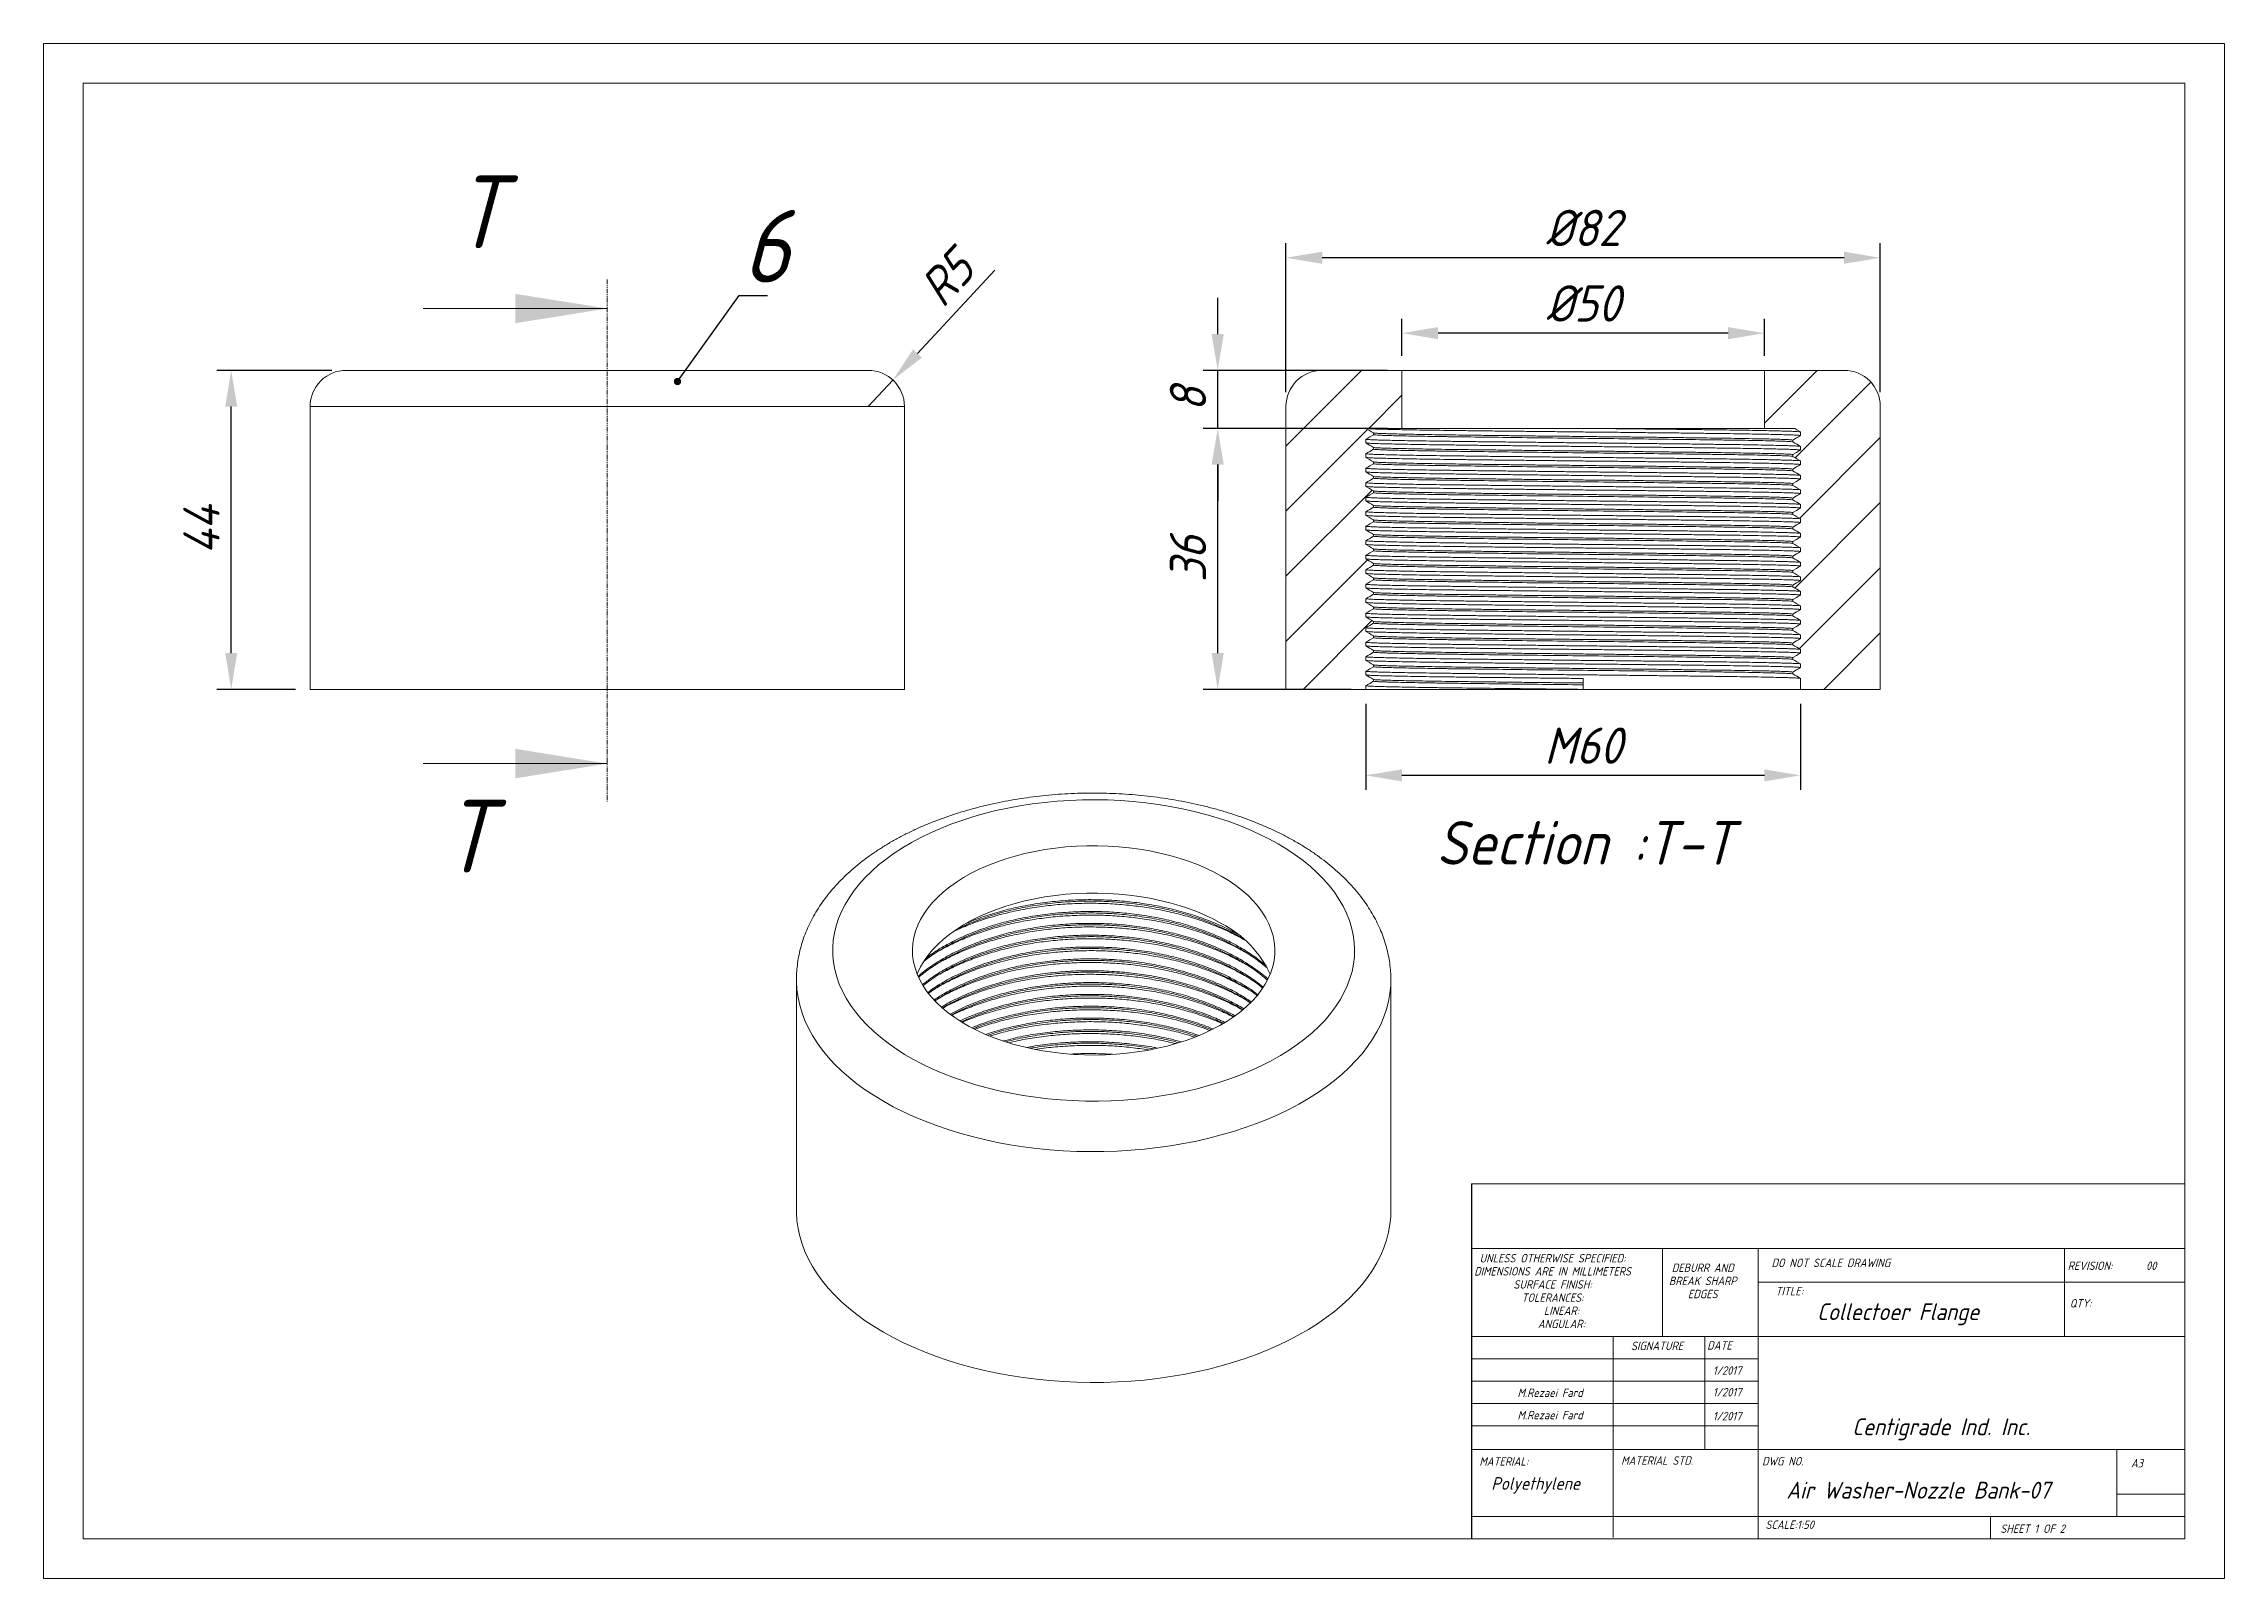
# Model space of a CAD drawing. Header units: millimetres. Extents: x 1113 to 4122, y 572 to 2689.
import ezdxf

# ---------------------------------------------------------------- set-up
doc = ezdxf.new("R2010")
doc.units = ezdxf.units.MM
doc.linetypes.add('SLD-Phantom', pattern=[12.7, 6.35, -1.27, 1.27, -1.27, 1.27, -1.27])
doc.linetypes.add('SLD-Solid', pattern=[0])
doc.styles.add('GENISO', font='geniso.shx', dxfattribs={"oblique": 15})
doc.dimstyles.new('Copy of Scale 1B10', dxfattribs={"dimscale": 20, "dimtxt": 2.5, "dimasz": 2.5, "dimexe": 1, "dimexo": 1, "dimgap": 0.8, "dimtad": 1, "dimdec": 0, "dimlfac": 0.1, "dimzin": 0, "dimtxsty": 'GENISO', "dimcen": 2.5, "dimclrd": 1, "dimclre": 1, "dimclrt": 7, "dimadec": 0, "dimazin": 0, "dimtfac": 1, "dimtdec": 0, "dimtmove": 0, "dimatfit": 3, "dimfxl": 1, "dimtzin": 0, "dimlwd": -1, "dimlwe": -1, "dimarcsym": 0})
doc.dimstyles.new('Scale 1B5', dxfattribs={"dimscale": 20, "dimtxt": 2.5, "dimasz": 2.5, "dimexe": 1, "dimexo": 1, "dimgap": 0.8, "dimtad": 1, "dimdec": 0, "dimlfac": 0.2, "dimzin": 0, "dimtxsty": 'GENISO', "dimcen": 2.5, "dimclrd": 1, "dimclre": 1, "dimclrt": 7, "dimadec": 0, "dimazin": 0, "dimtfac": 1, "dimtdec": 0, "dimtmove": 0, "dimatfit": 3, "dimfxl": 1, "dimtzin": 0, "dimlwd": -1, "dimlwe": -1, "dimarcsym": 0})
pattern_1 = [(45, (-1268.62, 552.544), (-44.9013, 44.9013), [])]

msp = doc.modelspace()

# ---------------------------------------------------------------- texts
at = {"color": 7, "attachment_point": 5, "style": 'GENISO'}
for s, insert, char_height in [('T', (1712.8, 2456.8), 100), ('6', (2109.7, 2409.5), 100), ('T', (1696.6, 1595.7), 100), ('Section :T-T', (3239.5, 1586.5), 60), ('DIMENSIONS ARE IN MILLIMETERS', (3195, 995.5), 11.599), ('UNLESS OTHERWISE SPECIFIED:', (3195, 1013.6), 11.599), ('DEBURR AND', (3402.1, 1000.4), 11.6), ('DO NOT SCALE DRAWING', (3578.9, 1007.2), 11.599), ('REVISION:       00', (3966.8, 1003.2), 11.599), ('SURFACE FINISH:', (3195, 977.4), 11.599), ('TOLERANCES:', (3195, 959.2), 11.599), ('BREAK SHARP', (3402.1, 982.3), 11.599), ('EDGES', (3402.1, 964.2), 11.6), ('TITLE:', (3521.6, 968.1), 11.6), ('LINEAR:', (3207.2, 941.1), 11.6), ('Collectoer Flange', (3671.6, 936.3), 23.199), ('QTY:', (3923.5, 951.4), 11.6), ('ANGULAR:', (3207.2, 923), 11.6), ('SIGNATURE', (3339.1, 892.7), 11.6), ('DATE', (3425.2, 893.3), 11.6), ('1/2017', (3435.8, 858.7), 11.6), ('M.Rezaei Fard', (3191.6, 828), 11.599), ('1/2017', (3435.8, 828.8), 11.6), ('M.Rezaei Fard', (3191.6, 797.2), 11.599), ('1/2017', (3435.8, 795.8), 11.6), ('Centigrade Ind. Inc.', (3731, 777.6), 23.199), ('MATERIAL:', (3127.7, 733.3), 11.6), ('MATERIAL STD.', (3339.1, 734.5), 11.599), ('DWG NO.', (3512.5, 733.6), 11.6), ('A3', (4001.2, 730.8), 11.6), ('Polyethylene', (3171.7, 700.3), 17.399), ('Air Washer-Nozzle Bank-07', (3699.4, 693.6), 23.199), ('SCALE:1:50', (3522.1, 646), 11.6), ('SHEET 1 OF 2', (3857.2, 640.5), 11.599)]:
    msp.add_mtext(s, dxfattribs=dict(at, insert=insert, char_height=char_height))

# ---------------------------------------------------------------- blocks, each defined once
blk = doc.blocks.new('*D10')
at = {"color": 1, "transparency": 16777216}
for p, q in [((1510.8, 2238.2), (1352, 2238.2)), ((1372, 1848.2), (1372, 2188.2)), ((1460.8, 1798.2), (1352, 1798.2))]:
    blk.add_line(p, q, dxfattribs=at)
for points in [[(1363.7, 2188.2), (1380.3, 2188.2), (1372, 2238.2)], [(1363.7, 1848.2), (1380.3, 1848.2), (1372, 1798.2)]]:
    blk.add_solid(points, dxfattribs=at)
at = {"layer": 'Defpoints', "color": 0, "transparency": 16777216}
for p in [(1372, 2238.2), (1530.8, 2238.2), (1480.8, 1798.2)]:
    blk.add_point(p, dxfattribs=at)
at = {"color": 7, "transparency": 16777216, "insert": (1331, 2018.2), "char_height": 50, "attachment_point": 5, "rotation": 90, "style": 'GENISO'}
blk.add_mtext('44', dxfattribs=at)
blk = doc.blocks.new('*D11')
at = {"color": 1, "transparency": 16777216}
for p, q in [((2827.1, 2208.2), (2827.1, 2413.5)), ((3647.1, 2208.2), (3647.1, 2413.5)), ((3597.1, 2393.5), (2877.1, 2393.5))]:
    blk.add_line(p, q, dxfattribs=at)
for points in [[(2877.1, 2401.9), (2877.1, 2385.2), (2827.1, 2393.5)], [(3597.1, 2401.9), (3597.1, 2385.2), (3647.1, 2393.5)]]:
    blk.add_solid(points, dxfattribs=at)
at = {"layer": 'Defpoints', "color": 0, "transparency": 16777216}
for p in [(2827.1, 2393.5), (2827.1, 2188.2), (3647.1, 2188.2)]:
    blk.add_point(p, dxfattribs=at)
at = {"color": 7, "transparency": 16777216, "insert": (3237.1, 2434.6), "char_height": 50, "attachment_point": 5, "style": 'GENISO'}
blk.add_mtext('%%C82', dxfattribs=at)
blk = doc.blocks.new('*D12')
at = {"color": 1, "transparency": 16777216}
for p, q in [((2987.1, 2258.2), (2987.1, 2309.5)), ((3437.1, 2289.5), (3037.1, 2289.5)), ((3487.1, 2258.2), (3487.1, 2309.5))]:
    blk.add_line(p, q, dxfattribs=at)
for points in [[(3037.1, 2297.9), (3037.1, 2281.2), (2987.1, 2289.5)], [(3437.1, 2297.9), (3437.1, 2281.2), (3487.1, 2289.5)]]:
    blk.add_solid(points, dxfattribs=at)
at = {"layer": 'Defpoints', "color": 0, "transparency": 16777216}
for p in [(2987.1, 2289.5), (2987.1, 2238.2), (3487.1, 2238.2)]:
    blk.add_point(p, dxfattribs=at)
at = {"color": 7, "transparency": 16777216, "insert": (3237.1, 2330.5), "char_height": 50, "attachment_point": 5, "style": 'GENISO'}
blk.add_mtext('%%C50', dxfattribs=at)
blk = doc.blocks.new('*D13')
at = {"color": 1, "transparency": 16777216}
for p, q in [((2937.1, 1778.2), (2937.1, 1659.6)), ((3537.1, 1778.2), (3537.1, 1659.6)), ((3487.1, 1679.6), (2987.1, 1679.6))]:
    blk.add_line(p, q, dxfattribs=at)
for points in [[(2987.1, 1687.9), (2987.1, 1671.3), (2937.1, 1679.6)], [(3487.1, 1687.9), (3487.1, 1671.3), (3537.1, 1679.6)]]:
    blk.add_solid(points, dxfattribs=at)
at = {"layer": 'Defpoints', "color": 0, "transparency": 16777216}
for p in [(2937.1, 1798.2), (3537.1, 1798.2), (2937.1, 1679.6)]:
    blk.add_point(p, dxfattribs=at)
at = {"color": 7, "transparency": 16777216, "insert": (3237.1, 1720.6), "char_height": 50, "attachment_point": 5, "style": 'GENISO'}
blk.add_mtext('M60', dxfattribs=at)
blk = doc.blocks.new('*D14')
at = {"color": 1, "transparency": 16777216}
for p, q in [((2967.1, 2158.2), (2713, 2158.2)), ((2733, 1848.2), (2733, 2108.2)), ((2917.1, 1798.2), (2713, 1798.2))]:
    blk.add_line(p, q, dxfattribs=at)
for points in [[(2724.6, 2108.2), (2741.3, 2108.2), (2733, 2158.2)], [(2724.6, 1848.2), (2741.3, 1848.2), (2733, 1798.2)]]:
    blk.add_solid(points, dxfattribs=at)
at = {"layer": 'Defpoints', "color": 0, "transparency": 16777216}
for p in [(2733, 2158.2), (2987.1, 2158.2), (2937.1, 1798.2)]:
    blk.add_point(p, dxfattribs=at)
at = {"color": 7, "transparency": 16777216, "insert": (2692, 1978.2), "char_height": 50, "attachment_point": 5, "rotation": 90, "style": 'GENISO'}
blk.add_mtext('36', dxfattribs=at)
blk = doc.blocks.new('*D15')
at = {"color": 1, "transparency": 16777216}
for p, q in [((2733, 2288.2), (2733, 2338.2)), ((2967.1, 2238.2), (2713, 2238.2)), ((2733, 2158.2), (2733, 2238.2)), ((2967.1, 2158.2), (2713, 2158.2)), ((2733, 2108.2), (2733, 2058.2))]:
    blk.add_line(p, q, dxfattribs=at)
for points in [[(2724.6, 2288.2), (2741.3, 2288.2), (2733, 2238.2)], [(2724.6, 2108.2), (2741.3, 2108.2), (2733, 2158.2)]]:
    blk.add_solid(points, dxfattribs=at)
at = {"layer": 'Defpoints', "color": 0, "transparency": 16777216}
for p in [(2733, 2238.2), (2987.1, 2238.2), (2987.1, 2158.2)]:
    blk.add_point(p, dxfattribs=at)
at = {"color": 7, "transparency": 16777216, "insert": (2692, 2198.2), "char_height": 50, "attachment_point": 5, "rotation": 90, "style": 'GENISO'}
blk.add_mtext('8', dxfattribs=at)
blk = doc.blocks.new('*D16')
at = {"color": 1, "transparency": 16777216}
for p, q in [((2425.6, 2376.4), (2318.8, 2261.5)), ((2250.8, 2188.2), (2284.8, 2224.9))]:
    blk.add_line(p, q, dxfattribs=at)
blk.add_solid([(2312.7, 2267.2), (2325, 2255.8), (2284.8, 2224.9)], dxfattribs=at)
at = {"layer": 'Defpoints', "color": 0, "transparency": 16777216}
for p in [(2284.8, 2224.9), (2250.8, 2188.2)]:
    blk.add_point(p, dxfattribs=at)
at = {"color": 7, "transparency": 16777216, "insert": (2359.2, 2365.2), "char_height": 50, "attachment_point": 5, "rotation": 47.1075, "style": 'GENISO'}
blk.add_mtext('R5', dxfattribs=at)

# ---------------------------------------------------------------- dimensions: what is measured, and where the dimension line sits
for base, p1, p2, text, picture, middle in [((2827.1, 2393.5), (3647.1, 2188.2), (2827.1, 2188.2), '%%C82', '*D11', (3237.1, 2434.6)), ((2987.1, 2289.5), (3487.1, 2238.2), (2987.1, 2238.2), '%%C50', '*D12', (3237.1, 2330.5)), ((2937.1, 1679.6), (3537.1, 1798.2), (2937.1, 1798.2), 'M60', '*D13', (3237.1, 1720.6))]:
    dim = msp.add_linear_dim(base=base, p1=p1, p2=p2, text=text, dimstyle='Copy of Scale 1B10')
    dim.commit()
    dim.dimension.update_dxf_attribs({"geometry": picture, "text_midpoint": middle})
dim = msp.add_radius_dim(center=(2250.8, 2188.2), mpoint=(2284.8, 2224.9), dimstyle='Copy of Scale 1B10')
dim.commit()
dim.dimension.update_dxf_attribs({"geometry": '*D16', "text_midpoint": (2359.2, 2365.2)})
for base, p1, p2, picture, middle in [((2733, 2238.2), (2987.1, 2158.2), (2987.1, 2238.2), '*D15', (2692, 2198.2)), ((1372, 2238.2), (1480.8, 1798.2), (1530.8, 2238.2), '*D10', (1331, 2018.2)), ((2733, 2158.2), (2937.1, 1798.2), (2987.1, 2158.2), '*D14', (2692, 1978.2))]:
    dim = msp.add_linear_dim(base=base, p1=p1, p2=p2, angle=90, dimstyle='Copy of Scale 1B10')
    dim.commit()
    dim.dimension.update_dxf_attribs({"geometry": picture, "text_midpoint": middle})

# ---------------------------------------------------------------- hatches: boundary and pattern name
at = {"linetype": 'SLD-Solid', "lineweight": 0}
h = msp.add_hatch(dxfattribs=at)
h.set_pattern_fill('ANSI31', color=3, scale=19.999999, style=0)
h.set_pattern_definition(pattern_1)
edge = h.paths.add_edge_path(flags=0)
edge.add_line((2937.1, 1963.2), (2948, 1969.5))
edge.add_line((2948, 1969.5), (2948, 1972))
edge.add_line((2948, 1972), (2937.1, 1978.2))
edge.add_line((2937.1, 1978.2), (2937.1, 1983.2))
edge.add_line((2937.1, 1983.2), (2948, 1989.5))
edge.add_line((2948, 1989.5), (2948, 1992))
edge.add_line((2948, 1992), (2937.1, 1998.2))
edge.add_line((2937.1, 1998.2), (2937.1, 2003.2))
edge.add_line((2937.1, 2003.2), (2948, 2009.5))
edge.add_line((2948, 2009.5), (2948, 2012))
edge.add_line((2948, 2012), (2937.1, 2018.2))
edge.add_line((2937.1, 2018.2), (2937.1, 2023.2))
edge.add_line((2937.1, 2023.2), (2948, 2029.5))
edge.add_line((2948, 2029.5), (2948, 2032))
edge.add_line((2948, 2032), (2937.1, 2038.2))
edge.add_line((2937.1, 2038.2), (2937.1, 2043.2))
edge.add_line((2937.1, 2043.2), (2948, 2049.5))
edge.add_line((2948, 2049.5), (2948, 2052))
edge.add_line((2948, 2052), (2937.1, 2058.2))
edge.add_line((2937.1, 2058.2), (2937.1, 2063.2))
edge.add_line((2937.1, 2063.2), (2948, 2069.5))
edge.add_line((2948, 2069.5), (2948, 2072))
edge.add_line((2948, 2072), (2937.1, 2078.2))
edge.add_line((2937.1, 2078.2), (2937.1, 2083.2))
edge.add_line((2937.1, 2083.2), (2948, 2089.5))
edge.add_line((2948, 2089.5), (2948, 2092))
edge.add_line((2948, 2092), (2937.1, 2098.2))
edge.add_line((2937.1, 2098.2), (2937.1, 2103.2))
edge.add_line((2937.1, 2103.2), (2948, 2109.5))
edge.add_line((2948, 2109.5), (2948, 2112))
edge.add_line((2948, 2112), (2937.1, 2118.2))
edge.add_line((2937.1, 2118.2), (2937.1, 2123.2))
edge.add_line((2937.1, 2123.2), (2948, 2129.5))
edge.add_line((2948, 2129.5), (2948, 2132))
edge.add_line((2948, 2132), (2937.1, 2138.2))
edge.add_line((2937.1, 2138.2), (2937.1, 2143.2))
edge.add_line((2937.1, 2143.2), (2948, 2149.5))
edge.add_line((2948, 2149.5), (2948, 2152))
edge.add_line((2948, 2152), (2937.1, 2158.2))
edge.add_line((2937.1, 2158.2), (2987.1, 2158.2))
edge.add_line((2987.1, 2158.2), (2987.1, 2238.2))
edge.add_line((2987.1, 2238.2), (2877.1, 2238.2))
edge.add_arc((2877.1, 2188.2), 50, 90, 180)
edge.add_line((2827.1, 2188.2), (2827.1, 1798.2))
edge.add_line((2827.1, 1798.2), (2937.1, 1798.2))
edge.add_line((2937.1, 1798.2), (2937.1, 1803.2))
edge.add_line((2937.1, 1803.2), (2948, 1809.5))
edge.add_line((2948, 1809.5), (2948, 1812))
edge.add_line((2948, 1812), (2937.1, 1818.2))
edge.add_line((2937.1, 1818.2), (2937.1, 1823.2))
edge.add_line((2937.1, 1823.2), (2948, 1829.5))
edge.add_line((2948, 1829.5), (2948, 1832))
edge.add_line((2948, 1832), (2937.1, 1838.2))
edge.add_line((2937.1, 1838.2), (2937.1, 1843.2))
edge.add_line((2937.1, 1843.2), (2948, 1849.5))
edge.add_line((2948, 1849.5), (2948, 1852))
edge.add_line((2948, 1852), (2937.1, 1858.2))
edge.add_line((2937.1, 1858.2), (2937.1, 1863.2))
edge.add_line((2937.1, 1863.2), (2948, 1869.5))
edge.add_line((2948, 1869.5), (2948, 1872))
edge.add_line((2948, 1872), (2937.1, 1878.2))
edge.add_line((2937.1, 1878.2), (2937.1, 1883.2))
edge.add_line((2937.1, 1883.2), (2948, 1889.5))
edge.add_line((2948, 1889.5), (2948, 1892))
edge.add_line((2948, 1892), (2937.1, 1898.2))
edge.add_line((2937.1, 1898.2), (2937.1, 1903.2))
edge.add_line((2937.1, 1903.2), (2948, 1909.5))
edge.add_line((2948, 1909.5), (2948, 1912))
edge.add_line((2948, 1912), (2937.1, 1918.2))
edge.add_line((2937.1, 1918.2), (2937.1, 1923.2))
edge.add_line((2937.1, 1923.2), (2948, 1929.5))
edge.add_line((2948, 1929.5), (2948, 1932))
edge.add_line((2948, 1932), (2937.1, 1938.2))
edge.add_line((2937.1, 1938.2), (2937.1, 1943.2))
edge.add_line((2937.1, 1943.2), (2948, 1949.5))
edge.add_line((2948, 1949.5), (2948, 1952))
edge.add_line((2948, 1952), (2937.1, 1958.2))
edge.add_line((2937.1, 1958.2), (2937.1, 1963.2))
h = msp.add_hatch(dxfattribs=at)
h.set_pattern_fill('ANSI31', color=3, scale=19.999999, style=0)
h.set_pattern_definition(pattern_1)
edge = h.paths.add_edge_path(flags=0)
edge.add_line((3526.3, 1982), (3526.3, 1979.5))
edge.add_line((3526.3, 1979.5), (3537.1, 1973.2))
edge.add_line((3537.1, 1973.2), (3537.1, 1968.2))
edge.add_line((3537.1, 1968.2), (3526.3, 1962))
edge.add_line((3526.3, 1962), (3526.3, 1959.5))
edge.add_line((3526.3, 1959.5), (3537.1, 1953.2))
edge.add_line((3537.1, 1953.2), (3537.1, 1948.2))
edge.add_line((3537.1, 1948.2), (3526.3, 1942))
edge.add_line((3526.3, 1942), (3526.3, 1939.5))
edge.add_line((3526.3, 1939.5), (3537.1, 1933.2))
edge.add_line((3537.1, 1933.2), (3537.1, 1928.2))
edge.add_line((3537.1, 1928.2), (3526.3, 1922))
edge.add_line((3526.3, 1922), (3526.3, 1919.5))
edge.add_line((3526.3, 1919.5), (3537.1, 1913.2))
edge.add_line((3537.1, 1913.2), (3537.1, 1908.2))
edge.add_line((3537.1, 1908.2), (3526.3, 1902))
edge.add_line((3526.3, 1902), (3526.3, 1899.5))
edge.add_line((3526.3, 1899.5), (3537.1, 1893.2))
edge.add_line((3537.1, 1893.2), (3537.1, 1888.2))
edge.add_line((3537.1, 1888.2), (3526.3, 1882))
edge.add_line((3526.3, 1882), (3526.3, 1879.5))
edge.add_line((3526.3, 1879.5), (3537.1, 1873.2))
edge.add_line((3537.1, 1873.2), (3537.1, 1868.2))
edge.add_line((3537.1, 1868.2), (3526.3, 1862))
edge.add_line((3526.3, 1862), (3526.3, 1859.5))
edge.add_line((3526.3, 1859.5), (3537.1, 1853.2))
edge.add_line((3537.1, 1853.2), (3537.1, 1848.2))
edge.add_line((3537.1, 1848.2), (3526.3, 1842))
edge.add_line((3526.3, 1842), (3526.3, 1839.5))
edge.add_line((3526.3, 1839.5), (3537.1, 1833.2))
edge.add_line((3537.1, 1833.2), (3537.1, 1828.2))
edge.add_line((3537.1, 1828.2), (3526.3, 1822))
edge.add_line((3526.3, 1822), (3526.3, 1819.5))
edge.add_line((3526.3, 1819.5), (3537.1, 1813.2))
edge.add_line((3537.1, 1813.2), (3537.1, 1798.2))
edge.add_line((3537.1, 1798.2), (3647.1, 1798.2))
edge.add_line((3647.1, 1798.2), (3647.1, 2188.2))
edge.add_arc((3597.1, 2188.2), 50, 0, 90)
edge.add_line((3597.1, 2238.2), (3487.1, 2238.2))
edge.add_line((3487.1, 2238.2), (3487.1, 2158.2))
edge.add_line((3487.1, 2158.2), (3528.5, 2158.2))
edge.add_line((3528.5, 2158.2), (3537.1, 2153.2))
edge.add_line((3537.1, 2153.2), (3537.1, 2148.2))
edge.add_line((3537.1, 2148.2), (3526.3, 2142))
edge.add_line((3526.3, 2142), (3526.3, 2139.5))
edge.add_line((3526.3, 2139.5), (3537.1, 2133.2))
edge.add_line((3537.1, 2133.2), (3537.1, 2128.2))
edge.add_line((3537.1, 2128.2), (3526.3, 2122))
edge.add_line((3526.3, 2122), (3526.3, 2119.5))
edge.add_line((3526.3, 2119.5), (3537.1, 2113.2))
edge.add_line((3537.1, 2113.2), (3537.1, 2108.2))
edge.add_line((3537.1, 2108.2), (3526.3, 2102))
edge.add_line((3526.3, 2102), (3526.3, 2099.5))
edge.add_line((3526.3, 2099.5), (3537.1, 2093.2))
edge.add_line((3537.1, 2093.2), (3537.1, 2088.2))
edge.add_line((3537.1, 2088.2), (3526.3, 2082))
edge.add_line((3526.3, 2082), (3526.3, 2079.5))
edge.add_line((3526.3, 2079.5), (3537.1, 2073.2))
edge.add_line((3537.1, 2073.2), (3537.1, 2068.2))
edge.add_line((3537.1, 2068.2), (3526.3, 2062))
edge.add_line((3526.3, 2062), (3526.3, 2059.5))
edge.add_line((3526.3, 2059.5), (3537.1, 2053.2))
edge.add_line((3537.1, 2053.2), (3537.1, 2048.2))
edge.add_line((3537.1, 2048.2), (3526.3, 2042))
edge.add_line((3526.3, 2042), (3526.3, 2039.5))
edge.add_line((3526.3, 2039.5), (3537.1, 2033.2))
edge.add_line((3537.1, 2033.2), (3537.1, 2028.2))
edge.add_line((3537.1, 2028.2), (3526.3, 2022))
edge.add_line((3526.3, 2022), (3526.3, 2019.5))
edge.add_line((3526.3, 2019.5), (3537.1, 2013.2))
edge.add_line((3537.1, 2013.2), (3537.1, 2008.2))
edge.add_line((3537.1, 2008.2), (3526.3, 2002))
edge.add_line((3526.3, 2002), (3526.3, 1999.5))
edge.add_line((3526.3, 1999.5), (3537.1, 1993.2))
edge.add_line((3537.1, 1993.2), (3537.1, 1988.2))
edge.add_line((3537.1, 1988.2), (3526.3, 1982))

# ---------------------------------------------------------------- linework, layer by layer
at = {"color": 3, "linetype": 'SLD-Phantom', "lineweight": 0}
msp.add_line((1890.8, 2363.5), (1890.8, 1643.5), dxfattribs=at)
at = {"color": 3, "linetype": 'SLD-Solid', "lineweight": 0}
for p, q in [((1636.8, 2323.5), (1890.8, 2323.5)), ((1530.8, 2238.2), (2250.8, 2238.2)), ((2987.1, 2238.2), (2877.1, 2238.2)), ((2987.1, 2158.2), (2987.1, 2238.2)), ((2987.1, 2238.2), (3487.1, 2238.2)), ((3487.1, 2238.2), (3487.1, 2158.2)), ((3597.1, 2238.2), (3487.1, 2238.2)), ((1480.8, 2188.2), (1480.8, 1798.2)), ((2300.8, 2188.2), (1480.8, 2188.2)), ((2300.8, 1798.2), (2300.8, 2188.2)), ((2827.1, 2188.2), (2827.1, 1798.2)), ((3647.1, 1798.2), (3647.1, 2188.2)), ((2987.1, 2158.2), (2937.1, 2158.2)), ((2937.1, 2138.2), (2937.1, 2143.2)), ((2948.2, 2151.9), (2948, 2152)), ((2948, 2149.5), (2948, 2152)), ((3487.1, 2158.2), (2987.1, 2158.2)), ((3528.5, 2158.2), (3487.1, 2158.2)), ((3526.3, 2142), (3526.3, 2139.5)), ((3537.1, 2153.2), (3537.1, 2148.2)), ((2937.1, 2118.2), (2937.1, 2123.2)), ((2948.2, 2131.9), (2948, 2132)), ((2948, 2129.5), (2948, 2132)), ((2948.2, 2111.9), (2948, 2112)), ((2948, 2109.5), (2948, 2112)), ((3526.3, 2122), (3526.3, 2119.5)), ((3537.1, 2133.2), (3537.1, 2128.2)), ((3537.1, 2113.2), (3537.1, 2108.2)), ((2937.1, 2098.2), (2937.1, 2103.2)), ((2937.1, 2078.2), (2937.1, 2083.2)), ((2948.2, 2091.9), (2948, 2092)), ((2948, 2089.5), (2948, 2092)), ((3526.3, 2102), (3526.3, 2099.5)), ((3526.3, 2082), (3526.3, 2079.5)), ((3537.1, 2093.2), (3537.1, 2088.2)), ((2937.1, 2058.2), (2937.1, 2063.2)), ((2948.2, 2071.9), (2948, 2072)), ((2948, 2069.5), (2948, 2072)), ((2948.2, 2051.9), (2948, 2052)), ((2948, 2049.5), (2948, 2052)), ((3526.3, 2062), (3526.3, 2059.5)), ((3537.1, 2073.2), (3537.1, 2068.2)), ((3537.1, 2053.2), (3537.1, 2048.2)), ((2937.1, 2038.2), (2937.1, 2043.2)), ((2937.1, 2018.2), (2937.1, 2023.2)), ((2948.2, 2031.9), (2948, 2032)), ((2948, 2029.5), (2948, 2032)), ((3526.3, 2042), (3526.3, 2039.5)), ((3526.3, 2022), (3526.3, 2019.5)), ((3537.1, 2033.2), (3537.1, 2028.2)), ((2937.1, 1998.2), (2937.1, 2003.2)), ((2948.2, 2011.9), (2948, 2012)), ((2948, 2009.5), (2948, 2012)), ((2948.2, 1991.9), (2948, 1992)), ((2948, 1989.5), (2948, 1992)), ((3526.3, 2002), (3526.3, 1999.5)), ((3537.1, 2013.2), (3537.1, 2008.2)), ((3537.1, 1993.2), (3537.1, 1988.2)), ((2937.1, 1978.2), (2937.1, 1983.2)), ((2937.1, 1958.2), (2937.1, 1963.2)), ((2948.2, 1971.9), (2948, 1972)), ((2948, 1969.5), (2948, 1972)), ((3526.3, 1982), (3526.3, 1979.5)), ((3526.3, 1962), (3526.3, 1959.5)), ((3537.1, 1973.2), (3537.1, 1968.2)), ((2937.1, 1938.2), (2937.1, 1943.2)), ((2948.2, 1951.9), (2948, 1952)), ((2948, 1949.5), (2948, 1952)), ((2948.2, 1931.9), (2948, 1932)), ((2948, 1929.5), (2948, 1932)), ((3526.3, 1942), (3526.3, 1939.5)), ((3537.1, 1953.2), (3537.1, 1948.2)), ((3537.1, 1933.2), (3537.1, 1928.2)), ((2937.1, 1918.2), (2937.1, 1923.2)), ((2937.1, 1898.2), (2937.1, 1903.2)), ((2948.2, 1911.9), (2948, 1912)), ((2948, 1909.5), (2948, 1912)), ((3526.3, 1922), (3526.3, 1919.5)), ((3526.3, 1902), (3526.3, 1899.5)), ((3537.1, 1913.2), (3537.1, 1908.2)), ((2937.1, 1878.2), (2937.1, 1883.2)), ((2948.2, 1891.9), (2948, 1892)), ((2948, 1889.5), (2948, 1892)), ((2948.2, 1871.9), (2948, 1872)), ((2948, 1869.5), (2948, 1872)), ((3526.3, 1882), (3526.3, 1879.5)), ((3537.1, 1893.2), (3537.1, 1888.2)), ((3537.1, 1873.2), (3537.1, 1868.2)), ((2937.1, 1858.2), (2937.1, 1863.2)), ((2937.1, 1838.2), (2937.1, 1843.2)), ((2948.2, 1851.9), (2948, 1852)), ((2948, 1849.5), (2948, 1852)), ((3526.3, 1862), (3526.3, 1859.5)), ((3526.3, 1842), (3526.3, 1839.5)), ((3537.1, 1853.2), (3537.1, 1848.2)), ((2937.1, 1818.2), (2937.1, 1823.2)), ((2948.2, 1831.9), (2948, 1832)), ((2948, 1829.5), (2948, 1832)), ((2948.2, 1811.9), (2948, 1812)), ((2948, 1809.5), (2948, 1812)), ((3237.1, 1813.2), (3237.1, 1807)), ((3237.1, 1807), (3237.1, 1804.5)), ((3526.3, 1822), (3526.3, 1819.5)), ((3537.1, 1833.2), (3537.1, 1828.2)), ((3537.1, 1813.2), (3537.1, 1798.2)), ((2300.8, 1798.2), (1480.8, 1798.2)), ((2937.1, 1798.2), (2827.1, 1798.2)), ((2937.1, 1798.2), (2937.1, 1803.2)), ((2937.1, 1798.2), (3237.1, 1798.2)), ((3237.1, 1804.5), (3237.1, 1798.2)), ((3237.1, 1798.2), (3537.1, 1798.2)), ((3647.1, 1798.2), (3537.1, 1798.2)), ((1636.8, 1695.8), (1890.8, 1695.8)), ((2151.8, 1397.3), (2151.8, 1078.9)), ((2971.8, 1078.9), (2971.8, 1397.3))]:
    msp.add_line(p, q, dxfattribs=at)
at = {"color": 7, "linetype": 'SLD-Solid', "lineweight": 0}
for p, q in [((3082.9, 1116.4), (4067.4, 1116.4)), ((3082.9, 1026.9), (4067.4, 1026.9)), ((3346.8, 1026.9), (3346.8, 905.5)), ((3478.7, 1026.9), (3478.7, 626.4)), ((3901.3, 905.5), (3901.3, 1026.9)), ((4067.4, 980.7), (3478.7, 980.7)), ((4067.4, 905.5), (3082.9, 905.5)), ((3278.6, 905.5), (3278.6, 628.2)), ((3404.8, 905.5), (3404.8, 749.6)), ((3478.7, 628.2), (3478.7, 905.5)), ((3478.7, 874.7), (3082.9, 874.7)), ((3478.7, 843.9), (3082.9, 843.9)), ((3478.7, 813.1), (3082.9, 813.1)), ((3478.7, 782.2), (3082.9, 782.2)), ((3082.9, 749.6), (4067.4, 749.6)), ((3973.2, 657.2), (3973.2, 749.6)), ((4067.4, 688), (3973.2, 688)), ((3082.9, 657.2), (4067.4, 657.2)), ((3799.2, 626.4), (3799.2, 657.2))]:
    msp.add_line(p, q, dxfattribs=at)
msp.add_line((3082.9, 1116.4), (3082.9, 626.4))
for points in [[(1113.2, 572), (1113.2, 2688.9), (4121.8, 2688.9), (4121.8, 572)], [(1167.6, 626.4), (1167.6, 2634.5), (4067.4, 2634.5), (4067.4, 626.4)]]:
    msp.add_lwpolyline(points, close=True, dxfattribs=at)
at = {"color": 3, "linetype": 'SLD-Solid', "lineweight": 0, "flags": 128}
for points in [[(2948, 2152), (2945.2, 2153.6), (2942.3, 2155.2), (2937.1, 2158.2)], [(2937.1, 2143.2), (2940, 2144.9), (2942.8, 2146.5), (2948, 2149.5)], [(2948, 2132), (2945.2, 2133.6), (2942.3, 2135.2), (2937.1, 2138.2)], [(3537.1, 2148.2), (3534.3, 2146.6), (3531.5, 2145), (3526.3, 2142)], [(3526.3, 2139.5), (3529.1, 2137.9), (3531.9, 2136.2), (3537.1, 2133.2)], [(3528.5, 2158.2), (3529.1, 2157.9), (3531.9, 2156.2), (3537.1, 2153.2)], [(2937.1, 2123.2), (2940, 2124.9), (2942.8, 2126.5), (2948, 2129.5)], [(2948, 2112), (2945.2, 2113.6), (2942.3, 2115.2), (2937.1, 2118.2)], [(2937.1, 2103.2), (2940, 2104.9), (2942.8, 2106.5), (2948, 2109.5)], [(3537.1, 2128.2), (3534.3, 2126.6), (3531.5, 2125), (3526.3, 2122)], [(3526.3, 2119.5), (3529.1, 2117.9), (3531.9, 2116.2), (3537.1, 2113.2)], [(3537.1, 2108.2), (3534.3, 2106.6), (3531.5, 2105), (3526.3, 2102)], [(2948, 2092), (2945.2, 2093.6), (2942.3, 2095.2), (2937.1, 2098.2)], [(2937.1, 2083.2), (2940, 2084.9), (2942.8, 2086.5), (2948, 2089.5)], [(2948, 2072), (2945.2, 2073.6), (2942.3, 2075.2), (2937.1, 2078.2)], [(3526.3, 2099.5), (3529.1, 2097.9), (3531.9, 2096.2), (3537.1, 2093.2)], [(3537.1, 2088.2), (3534.3, 2086.6), (3531.5, 2085), (3526.3, 2082)], [(3526.3, 2079.5), (3529.1, 2077.9), (3531.9, 2076.2), (3537.1, 2073.2)], [(2937.1, 2063.2), (2940, 2064.9), (2942.8, 2066.5), (2948, 2069.5)], [(2948, 2052), (2945.2, 2053.6), (2942.3, 2055.2), (2937.1, 2058.2)], [(2937.1, 2043.2), (2940, 2044.9), (2942.8, 2046.5), (2948, 2049.5)], [(3537.1, 2068.2), (3534.3, 2066.6), (3531.5, 2065), (3526.3, 2062)], [(3526.3, 2059.5), (3529.1, 2057.9), (3531.9, 2056.2), (3537.1, 2053.2)], [(3537.1, 2048.2), (3534.3, 2046.6), (3531.5, 2045), (3526.3, 2042)], [(2948, 2032), (2945.2, 2033.6), (2942.3, 2035.2), (2937.1, 2038.2)], [(2937.1, 2023.2), (2940, 2024.9), (2942.8, 2026.5), (2948, 2029.5)], [(2948, 2012), (2945.2, 2013.6), (2942.3, 2015.2), (2937.1, 2018.2)], [(3526.3, 2039.5), (3529.1, 2037.9), (3531.9, 2036.2), (3537.1, 2033.2)], [(3537.1, 2028.2), (3534.3, 2026.6), (3531.5, 2025), (3526.3, 2022)], [(3526.3, 2019.5), (3529.1, 2017.9), (3531.9, 2016.2), (3537.1, 2013.2)], [(2937.1, 2003.2), (2940, 2004.9), (2942.8, 2006.5), (2948, 2009.5)], [(2948, 1992), (2945.2, 1993.6), (2942.3, 1995.2), (2937.1, 1998.2)], [(2937.1, 1983.2), (2940, 1984.9), (2942.8, 1986.5), (2948, 1989.5)], [(3537.1, 2008.2), (3534.3, 2006.6), (3531.5, 2005), (3526.3, 2002)], [(3526.3, 1999.5), (3529.1, 1997.9), (3531.9, 1996.2), (3537.1, 1993.2)], [(3537.1, 1988.2), (3534.3, 1986.6), (3531.5, 1985), (3526.3, 1982)], [(2948, 1972), (2945.2, 1973.6), (2942.3, 1975.2), (2937.1, 1978.2)], [(2937.1, 1963.2), (2940, 1964.9), (2942.8, 1966.5), (2948, 1969.5)], [(2948, 1952), (2945.2, 1953.6), (2942.3, 1955.2), (2937.1, 1958.2)], [(3526.3, 1979.5), (3529.1, 1977.9), (3531.9, 1976.2), (3537.1, 1973.2)], [(3537.1, 1968.2), (3534.3, 1966.6), (3531.5, 1965), (3526.3, 1962)], [(3526.3, 1959.5), (3529.1, 1957.9), (3531.9, 1956.2), (3537.1, 1953.2)], [(2937.1, 1943.2), (2940, 1944.9), (2942.8, 1946.5), (2948, 1949.5)], [(2948, 1932), (2945.2, 1933.6), (2942.3, 1935.2), (2937.1, 1938.2)], [(2937.1, 1923.2), (2940, 1924.9), (2942.8, 1926.5), (2948, 1929.5)], [(3537.1, 1948.2), (3534.3, 1946.6), (3531.5, 1945), (3526.3, 1942)], [(3526.3, 1939.5), (3529.1, 1937.9), (3531.9, 1936.2), (3537.1, 1933.2)], [(3537.1, 1928.2), (3534.3, 1926.6), (3531.5, 1925), (3526.3, 1922)], [(2948, 1912), (2945.2, 1913.6), (2942.3, 1915.2), (2937.1, 1918.2)], [(2937.1, 1903.2), (2940, 1904.9), (2942.8, 1906.5), (2948, 1909.5)], [(2948, 1892), (2945.2, 1893.6), (2942.3, 1895.2), (2937.1, 1898.2)], [(3526.3, 1919.5), (3529.1, 1917.9), (3531.9, 1916.2), (3537.1, 1913.2)], [(3537.1, 1908.2), (3534.3, 1906.6), (3531.5, 1905), (3526.3, 1902)], [(3526.3, 1899.5), (3529.1, 1897.9), (3531.9, 1896.2), (3537.1, 1893.2)], [(2937.1, 1883.2), (2940, 1884.9), (2942.8, 1886.5), (2948, 1889.5)], [(2948, 1872), (2945.2, 1873.6), (2942.3, 1875.2), (2937.1, 1878.2)], [(2937.1, 1863.2), (2940, 1864.9), (2942.8, 1866.5), (2948, 1869.5)], [(3537.1, 1888.2), (3534.3, 1886.6), (3531.5, 1885), (3526.3, 1882)], [(3526.3, 1879.5), (3529.1, 1877.9), (3531.9, 1876.2), (3537.1, 1873.2)], [(3537.1, 1868.2), (3534.3, 1866.6), (3531.5, 1865), (3526.3, 1862)], [(2948, 1852), (2945.2, 1853.6), (2942.3, 1855.2), (2937.1, 1858.2)], [(2937.1, 1843.2), (2940, 1844.9), (2942.8, 1846.5), (2948, 1849.5)], [(2948, 1832), (2945.2, 1833.6), (2942.3, 1835.2), (2937.1, 1838.2)], [(3526.3, 1859.5), (3529.1, 1857.9), (3531.9, 1856.2), (3537.1, 1853.2)], [(3537.1, 1848.2), (3534.3, 1846.6), (3531.5, 1845), (3526.3, 1842)], [(3526.3, 1839.5), (3529.1, 1837.9), (3531.9, 1836.2), (3537.1, 1833.2)], [(2937.1, 1823.2), (2940, 1824.9), (2942.8, 1826.5), (2948, 1829.5)], [(2948, 1812), (2945.2, 1813.6), (2942.3, 1815.2), (2937.1, 1818.2)], [(2937.1, 1803.2), (2940, 1804.9), (2942.8, 1806.5), (2948, 1809.5)], [(3537.1, 1828.2), (3534.3, 1826.6), (3531.5, 1825), (3526.3, 1822)], [(3526.3, 1819.5), (3529.1, 1817.9), (3531.9, 1816.2), (3537.1, 1813.2)], [(2816.4, 1585.1), (2803.7, 1592.1), (2790.4, 1598.7), (2776.6, 1604.9), (2762.3, 1610.8), (2747.5, 1616.2), (2732.2, 1621.2), (2716.6, 1625.8), (2700.6, 1629.9), (2684.2, 1633.6), (2667.6, 1636.8), (2650.7, 1639.5), (2633.6, 1641.8), (2616.4, 1643.6), (2599, 1644.9), (2581.5, 1645.7), (2564, 1646), (2546.5, 1645.8), (2529, 1645.1), (2511.6, 1644), (2494.3, 1642.3), (2477.1, 1640.2), (2460.2, 1637.5), (2443.5, 1634.4), (2427.1, 1630.9), (2411, 1626.9), (2395.3, 1622.4), (2379.9, 1617.5), (2365, 1612.2), (2350.6, 1606.4), (2336.6, 1600.3), (2323.2, 1593.8), (2310.4, 1586.9), (2298.1, 1579.7), (2286.5, 1572.1), (2275.5, 1564.2), (2265.2, 1556), (2255.7, 1547.5), (2246.8, 1538.8), (2238.7, 1529.8), (2231.3, 1520.6), (2224.8, 1511.2), (2219, 1501.7), (2214.1, 1492), (2209.9, 1482.1), (2206.7, 1472.2), (2204.2, 1462.2), (2202.6, 1452.1), (2201.9, 1442), (2202, 1431.8), (2202.9, 1421.7), (2204.7, 1411.7), (2207.4, 1401.7), (2210.9, 1391.7), (2215.2, 1381.9), (2220.4, 1372.3), (2226.3, 1362.7), (2233.1, 1353.4), (2240.6, 1344.3), (2248.9, 1335.4), (2258, 1326.7), (2267.8, 1318.3), (2278.2, 1310.1), (2289.3, 1302.3), (2301.1, 1294.8), (2313.5, 1287.7), (2326.5, 1280.9), (2340.1, 1274.4), (2354.1, 1268.4), (2368.7, 1262.8), (2383.7, 1257.6), (2399.1, 1252.8), (2415, 1248.4), (2431.2, 1244.5), (2447.6, 1241.1), (2464.4, 1238.1), (2481.4, 1235.6), (2498.6, 1233.6), (2515.9, 1232), (2533.3, 1231), (2550.8, 1230.4), (2568.4, 1230.4), (2585.9, 1230.8), (2603.4, 1231.7), (2620.7, 1233.1), (2637.9, 1235), (2655, 1237.4), (2671.8, 1240.3), (2688.4, 1243.6), (2704.6, 1247.4), (2720.5, 1251.6), (2736.1, 1256.3), (2751.2, 1261.4), (2765.9, 1267), (2780.1, 1272.9), (2793.8, 1279.2), (2806.9, 1285.9), (2819.4, 1293), (2831.4, 1300.4), (2842.7, 1308.2), (2853.3, 1316.2), (2863.2, 1324.6), (2872.5, 1333.2), (2881, 1342), (2888.7, 1351.1), (2895.6, 1360.4), (2901.8, 1369.9), (2907.2, 1379.5), (2911.7, 1389.3), (2915.4, 1399.2), (2918.3, 1409.2), (2920.3, 1419.2), (2921.5, 1429.3), (2921.8, 1439.4), (2921.3, 1449.5), (2919.9, 1459.6), (2917.6, 1469.7), (2914.6, 1479.6), (2910.6, 1489.5), (2905.9, 1499.2), (2900.3, 1508.8), (2894, 1518.3), (2886.8, 1527.5), (2878.9, 1536.5), (2870.2, 1545.3), (2860.8, 1553.9), (2850.7, 1562.2), (2839.9, 1570.1), (2828.5, 1577.8), (2816.4, 1585.1)], [(2738.6, 1540.2), (2748.7, 1534.1), (2758.1, 1527.6), (2766.8, 1520.8), (2774.9, 1513.7), (2782.2, 1506.3), (2788.7, 1498.7), (2794.5, 1490.9), (2799.5, 1483), (2803.6, 1474.8), (2806.9, 1466.6), (2809.4, 1458.2), (2811, 1449.8), (2811.7, 1441.3), (2811.6, 1432.9), (2810.7, 1424.4), (2808.8, 1416), (2806.2, 1407.7), (2802.6, 1399.4), (2798.3, 1391.4), (2793.1, 1383.4), (2787.2, 1375.7), (2780.4, 1368.2), (2772.9, 1360.9), (2764.7, 1353.8), (2755.8, 1347.1), (2746.2, 1340.7), (2736, 1334.6), (2725.1, 1328.9), (2713.8, 1323.6), (2701.8, 1318.6), (2689.4, 1314.1), (2676.6, 1310), (2663.4, 1306.3), (2649.8, 1303.1), (2635.9, 1300.3), (2621.8, 1298.1), (2607.4, 1296.3), (2592.9, 1295), (2578.3, 1294.2), (2563.6, 1293.8), (2549, 1294), (2534.3, 1294.7), (2519.8, 1295.9), (2505.4, 1297.6), (2491.2, 1299.7), (2477.3, 1302.3), (2463.6, 1305.4), (2450.3, 1309), (2437.3, 1313), (2424.8, 1317.4), (2412.8, 1322.3), (2401.3, 1327.5), (2390.3, 1333.2), (2379.9, 1339.2), (2370.2, 1345.5), (2361.1, 1352.1), (2352.7, 1359.1), (2345, 1366.3), (2338.1, 1373.8), (2331.9, 1381.5), (2326.5, 1389.4), (2322, 1397.4), (2318.2, 1405.6), (2315.4, 1413.9), (2313.3, 1422.3), (2312.1, 1430.8), (2311.8, 1439.2), (2312.3, 1447.7), (2313.7, 1456.1), (2316, 1464.5), (2319.1, 1472.8), (2323, 1480.9), (2327.8, 1489), (2333.4, 1496.8), (2339.7, 1504.4), (2346.8, 1511.8), (2354.7, 1519), (2363.3, 1525.9), (2372.5, 1532.5), (2382.5, 1538.7), (2393, 1544.6), (2404.1, 1550.1), (2415.8, 1555.3), (2427.9, 1560), (2440.5, 1564.4), (2453.6, 1568.3), (2467, 1571.7), (2480.7, 1574.7), (2494.7, 1577.2), (2509, 1579.2), (2523.4, 1580.8), (2538, 1581.8), (2552.6, 1582.4), (2567.3, 1582.5), (2582, 1582), (2596.6, 1581.1), (2611, 1579.7), (2625.3, 1577.7), (2639.4, 1575.4), (2653.2, 1572.5), (2666.7, 1569.2), (2679.9, 1565.4), (2692.6, 1561.2), (2704.9, 1556.5), (2716.7, 1551.5), (2727.9, 1546), (2738.6, 1540.2)], [(2738.6, 1474.9), (2727.9, 1480.7), (2716.7, 1486.1), (2704.9, 1491.2), (2692.6, 1495.8), (2679.9, 1500.1), (2666.7, 1503.8), (2653.2, 1507.2), (2639.4, 1510), (2625.3, 1512.4), (2611, 1514.3), (2596.6, 1515.8), (2582, 1516.7), (2567.3, 1517.1), (2552.6, 1517.1), (2538, 1516.5), (2523.4, 1515.5), (2509, 1513.9), (2494.7, 1511.9), (2480.7, 1509.4), (2467, 1506.4), (2453.6, 1502.9), (2440.5, 1499), (2427.9, 1494.7), (2415.8, 1490), (2404.1, 1484.8), (2393, 1479.3), (2382.5, 1473.4), (2372.5, 1467.1), (2363.3, 1460.6), (2354.7, 1453.7), (2346.8, 1446.5), (2339.7, 1439.1), (2333.4, 1431.5), (2327.8, 1423.6), (2323, 1415.6), (2319.1, 1407.5), (2318.3, 1405.5)], [(2971.8, 1397.3), (2971.6, 1389.3), (2970.5, 1378.5), (2968.6, 1367.8), (2965.8, 1357.1), (2962.3, 1346.5), (2957.8, 1336.1), (2952.6, 1325.7), (2946.5, 1315.5), (2939.7, 1305.5), (2932.1, 1295.7), (2923.7, 1286.1), (2914.5, 1276.7), (2904.6, 1267.5), (2894, 1258.7), (2882.8, 1250.1), (2870.8, 1241.8), (2858.2, 1233.8), (2845, 1226.2), (2831.3, 1218.9), (2816.9, 1212), (2802, 1205.5), (2786.7, 1199.4), (2770.8, 1193.7), (2754.6, 1188.4), (2737.9, 1183.6), (2720.9, 1179.2), (2703.5, 1175.2), (2685.8, 1171.7), (2667.9, 1168.7), (2649.8, 1166.2), (2631.5, 1164.1), (2613, 1162.5), (2594.4, 1161.4), (2575.8, 1160.8), (2557.1, 1160.7), (2538.5, 1161), (2519.9, 1161.9), (2501.4, 1163.2), (2483, 1165.1), (2464.7, 1167.4), (2446.7, 1170.2), (2428.9, 1173.4), (2411.4, 1177.2), (2394.2, 1181.3), (2377.3, 1186), (2360.9, 1191), (2344.8, 1196.5), (2329.2, 1202.4), (2314.1, 1208.7), (2299.5, 1215.4), (2285.4, 1222.5), (2271.9, 1230), (2259, 1237.8), (2246.7, 1245.9), (2235.1, 1254.3), (2224.2, 1263.1), (2213.9, 1272.1), (2204.4, 1281.3), (2195.6, 1290.8), (2187.6, 1300.6), (2180.4, 1310.5), (2173.9, 1320.6), (2168.3, 1330.9), (2163.5, 1341.3), (2159.5, 1351.8), (2156.3, 1362.4), (2154, 1373.1), (2152.5, 1383.9), (2151.8, 1394.6), (2151.8, 1397.3)], [(2971.8, 1078.9), (2971.6, 1070.8), (2970.5, 1060), (2968.6, 1049.3), (2965.8, 1038.7), (2962.3, 1028.1), (2957.8, 1017.6), (2952.6, 1007.3), (2946.5, 997.1), (2939.7, 987.1), (2932.1, 977.2), (2923.7, 967.6), (2914.5, 958.2), (2904.6, 949.1), (2894, 940.2), (2882.8, 931.6), (2870.8, 923.3), (2858.2, 915.4), (2845, 907.8), (2831.3, 900.5), (2816.9, 893.6), (2802, 887.1), (2786.7, 881), (2770.8, 875.3), (2754.6, 870), (2737.9, 865.1), (2720.9, 860.7), (2703.5, 856.8), (2685.8, 853.3), (2667.9, 850.3), (2649.8, 847.7), (2631.5, 845.6), (2613, 844.1), (2594.4, 842.9), (2575.8, 842.3), (2557.1, 842.2), (2538.5, 842.6), (2519.9, 843.4), (2501.4, 844.8), (2483, 846.6), (2464.7, 848.9), (2446.7, 851.7), (2428.9, 855), (2411.4, 858.7), (2394.2, 862.9), (2377.3, 867.5), (2360.9, 872.6), (2344.8, 878.1), (2329.2, 884), (2314.1, 890.3), (2299.5, 897), (2285.4, 904.1), (2271.9, 911.5), (2259, 919.3), (2246.7, 927.4), (2235.1, 935.9), (2224.2, 944.6), (2213.9, 953.6), (2204.4, 962.9), (2195.6, 972.4), (2187.6, 982.1), (2180.4, 992.1), (2173.9, 1002.2), (2168.3, 1012.4), (2163.5, 1022.8), (2159.5, 1033.4), (2156.3, 1044), (2154, 1054.7), (2152.5, 1065.4), (2151.8, 1076.2), (2151.8, 1078.9)]]:
    msp.add_lwpolyline(points, dxfattribs=at)
at = {"color": 3, "linetype": 'SLD-Solid', "lineweight": 0}
for centre, radius, start, end in [((1530.8, 2188.2), 50, 90, 180), ((2250.8, 2188.2), 50, 0, 90), ((2877.1, 2188.2), 50, 90, 180), ((3597.1, 2188.2), 50, 0, 90), ((2670.9, 1343), 148.2, 24.9332, 62.8343)]:
    msp.add_arc(centre, radius, start, end, dxfattribs=at)
for points, knots in [([(3535.3, 2133.6), (3534.4, 2133.7), (3532.6, 2133.8), (3527.1, 2134.1), (3519.2, 2134.4), (3509.1, 2134.6), (3497, 2134.9), (3482.9, 2135.2), (3467, 2135.5), (3449.3, 2135.8), (3430, 2136), (3409.1, 2136.3), (3387, 2136.6), (3363.5, 2136.9), (3339.1, 2137.1), (3314, 2137.4), (3288.6, 2137.7), (3262.9, 2138), (3237, 2138.2), (3210.9, 2138.5), (3184.8, 2138.8), (3158.9, 2139.1), (3133.5, 2139.4), (3109.2, 2139.6), (3086.1, 2139.9), (3064.4, 2140.2), (3044, 2140.5), (3024.8, 2140.7), (3007, 2141), (2990.8, 2141.3), (2976.6, 2141.6), (2964.5, 2141.9), (2954.6, 2142.1), (2946.8, 2142.4), (2941.3, 2142.7), (2937.8, 2143), (2937.4, 2143.1), (2937.1, 2143.2)], [0, 0, 0, 0, 0.023213, 0.052077, 0.08068, 0.109502, 0.138046, 0.166717, 0.195409, 0.224011, 0.252932, 0.281561, 0.310318, 0.33934, 0.368515, 0.397211, 0.425838, 0.454288, 0.48246, 0.511146, 0.54012, 0.569272, 0.59849, 0.627659, 0.656149, 0.684379, 0.712501, 0.740909, 0.770032, 0.799246, 0.828434, 0.857485, 0.886286, 0.914381, 0.942742, 0.971317, 1, 1, 1, 1]), ([(3537.1, 2148.2), (3536.9, 2148.3), (3536.5, 2148.5), (3532.8, 2148.8), (3527.1, 2149.1), (3519.1, 2149.4), (3509.1, 2149.6), (3497, 2149.9), (3482.9, 2150.2), (3467, 2150.5), (3449.3, 2150.8), (3430, 2151), (3409.1, 2151.3), (3387, 2151.6), (3363.5, 2151.9), (3339.1, 2152.1), (3314, 2152.4), (3288.6, 2152.7), (3262.9, 2153), (3237, 2153.2), (3210.9, 2153.5), (3184.8, 2153.8), (3158.9, 2154.1), (3133.5, 2154.4), (3109.2, 2154.6), (3086.1, 2154.9), (3064.4, 2155.2), (3044, 2155.5), (3024.8, 2155.7), (3007, 2156), (2990.8, 2156.3), (2976.6, 2156.6), (2964.5, 2156.9), (2954.6, 2157.1), (2946.8, 2157.4), (2941.3, 2157.7), (2938, 2157.9), (2937.6, 2158.1), (2937.4, 2158.2)], [0, 0, 0, 0, 0.028384, 0.056657, 0.084711, 0.112512, 0.140525, 0.168268, 0.196135, 0.224021, 0.251821, 0.279931, 0.307757, 0.335707, 0.363914, 0.392271, 0.420161, 0.447985, 0.475637, 0.503018, 0.5309, 0.55906, 0.587395, 0.615792, 0.644143, 0.671834, 0.699271, 0.726605, 0.754215, 0.782521, 0.810915, 0.839285, 0.86752, 0.895513, 0.92282, 0.950385, 0.978158, 1, 1, 1, 1]), ([(3537.1, 2128.2), (3536.9, 2128.3), (3536.5, 2128.5), (3532.8, 2128.8), (3527.1, 2129.1), (3519.1, 2129.4), (3509.1, 2129.6), (3497, 2129.9), (3482.9, 2130.2), (3467, 2130.5), (3449.3, 2130.8), (3430, 2131), (3409.1, 2131.3), (3387, 2131.6), (3363.5, 2131.9), (3339.1, 2132.1), (3314, 2132.4), (3288.6, 2132.7), (3262.9, 2133), (3237, 2133.2), (3210.9, 2133.5), (3184.8, 2133.8), (3158.9, 2134.1), (3133.5, 2134.4), (3109.2, 2134.6), (3086.1, 2134.9), (3064.4, 2135.2), (3044, 2135.5), (3024.8, 2135.7), (3007, 2136), (2990.8, 2136.3), (2976.6, 2136.6), (2964.5, 2136.9), (2954.6, 2137.1), (2946.8, 2137.4), (2941.3, 2137.7), (2938, 2137.9), (2937.6, 2138.1), (2937.4, 2138.2)], [0, 0, 0, 0, 0.028384, 0.056657, 0.084711, 0.112512, 0.140525, 0.168268, 0.196135, 0.224021, 0.251821, 0.279931, 0.307757, 0.335707, 0.363914, 0.392271, 0.420161, 0.447985, 0.475637, 0.503018, 0.5309, 0.55906, 0.587395, 0.615792, 0.644143, 0.671834, 0.699271, 0.726605, 0.754215, 0.782521, 0.810915, 0.839285, 0.86752, 0.895513, 0.92282, 0.950385, 0.978158, 1, 1, 1, 1]), ([(3526.3, 2139.5), (3526.3, 2139.7), (3524.4, 2139.9), (3518.9, 2140.2), (3516.6, 2140.3), (3512.5, 2140.5), (3511, 2140.5), (3507.9, 2140.6), (3506.2, 2140.7), (3497.2, 2140.9), (3488.2, 2141.2), (3467, 2141.6), (3454.8, 2141.8), (3434.7, 2142.1), (3427.7, 2142.2), (3413.2, 2142.4), (3405.7, 2142.5), (3382.4, 2142.8), (3365.6, 2143), (3330.4, 2143.4), (3312, 2143.7), (3274.7, 2144.1), (3255.8, 2144.3), (3218.5, 2144.7), (3199.6, 2144.9), (3162.3, 2145.3), (3143.9, 2145.5), (3108.7, 2146), (3091.9, 2146.2), (3068.6, 2146.5), (3061.1, 2146.6), (3046.6, 2146.8), (3039.6, 2146.9), (3019.4, 2147.2), (3007.2, 2147.4), (2986.1, 2147.8), (2977.1, 2148), (2968.1, 2148.3), (2966.4, 2148.4), (2963.3, 2148.5), (2961.8, 2148.5), (2957.7, 2148.7), (2955.4, 2148.8), (2949.9, 2149.1), (2948, 2149.3), (2948, 2149.5)], [0, 0, 0, 0, 0.0625, 0.0625, 0.09375, 0.09375, 0.109375, 0.109375, 0.125, 0.125, 0.1875, 0.1875, 0.25, 0.25, 0.28125, 0.28125, 0.3125, 0.3125, 0.375, 0.375, 0.4375, 0.4375, 0.5, 0.5, 0.5625, 0.5625, 0.625, 0.625, 0.6875, 0.6875, 0.71875, 0.71875, 0.75, 0.75, 0.8125, 0.8125, 0.875, 0.875, 0.890625, 0.890625, 0.90625, 0.90625, 0.9375, 0.9375, 1, 1, 1, 1]), ([(3526.3, 2142), (3526.1, 2142.1), (3525.7, 2142.3), (3522.2, 2142.6), (3516.6, 2142.8), (3509, 2143.1), (3499.3, 2143.4), (3487.6, 2143.7), (3474.1, 2143.9), (3458.7, 2144.2), (3441.6, 2144.5), (3423, 2144.8), (3402.9, 2145), (3381.6, 2145.3), (3359, 2145.6), (3335.4, 2145.9), (3311.2, 2146.2), (3286.7, 2146.5), (3262, 2146.7), (3237, 2147), (3211.9, 2147.3), (3186.7, 2147.5), (3161.7, 2147.8), (3137.3, 2148.1), (3113.8, 2148.4), (3091.6, 2148.7), (3070.6, 2148.9), (3051, 2149.2), (3032.5, 2149.5), (3015.3, 2149.8), (2999.7, 2150.1), (2986, 2150.3), (2974.3, 2150.6), (2964.8, 2150.9), (2957.3, 2151.2), (2952.1, 2151.4), (2949.3, 2151.6), (2948.9, 2151.7), (2948.9, 2151.8)], [0, 0, 0, 0, 0.028888, 0.057663, 0.086215, 0.114509, 0.14302, 0.171255, 0.199617, 0.227998, 0.256292, 0.2849, 0.31322, 0.341666, 0.370374, 0.399235, 0.42762, 0.455938, 0.484081, 0.511948, 0.540324, 0.568985, 0.597822, 0.626724, 0.655578, 0.68376, 0.711685, 0.739504, 0.767604, 0.796413, 0.825311, 0.854184, 0.88292, 0.91141, 0.939202, 0.967257, 0.995523, 1, 1, 1, 1]), ([(3536.9, 2153.3), (3536.7, 2153.4), (3536.3, 2153.5), (3532.8, 2153.8), (3527.1, 2154.1), (3519.1, 2154.4), (3509.1, 2154.6), (3497, 2154.9), (3482.9, 2155.2), (3467, 2155.5), (3449.3, 2155.8), (3430, 2156), (3409.1, 2156.3), (3387, 2156.6), (3363.5, 2156.9), (3339.1, 2157.1), (3314, 2157.4), (3288.6, 2157.7), (3262.9, 2158), (3245.7, 2158.2), (3237.1, 2158.2)], [0, 0, 0, 0, 0.0450674, 0.1019511, 0.1583933, 0.2143262, 0.270688, 0.3265048, 0.3825712, 0.4386763, 0.494608, 0.5511628, 0.6071465, 0.66338, 0.7201307, 0.7771835, 0.8332974, 0.8892763, 0.944911, 1, 1, 1, 1]), ([(3535.3, 2113.6), (3534.4, 2113.7), (3532.6, 2113.8), (3527.1, 2114.1), (3519.2, 2114.4), (3509.1, 2114.6), (3497, 2114.9), (3482.9, 2115.2), (3467, 2115.5), (3449.3, 2115.8), (3430, 2116), (3409.1, 2116.3), (3387, 2116.6), (3363.5, 2116.9), (3339.1, 2117.1), (3314, 2117.4), (3288.6, 2117.7), (3262.9, 2118), (3237, 2118.2), (3210.9, 2118.5), (3184.8, 2118.8), (3158.9, 2119.1), (3133.5, 2119.4), (3109.2, 2119.6), (3086.1, 2119.9), (3064.4, 2120.2), (3044, 2120.5), (3024.8, 2120.7), (3007, 2121), (2990.8, 2121.3), (2976.6, 2121.6), (2964.5, 2121.9), (2954.6, 2122.1), (2946.8, 2122.4), (2941.3, 2122.7), (2937.8, 2123), (2937.4, 2123.1), (2937.1, 2123.2)], [0, 0, 0, 0, 0.0232129, 0.0520765, 0.0806796, 0.1095021, 0.1380459, 0.1667173, 0.1954085, 0.224011, 0.2529322, 0.2815613, 0.3103182, 0.3393395, 0.3685154, 0.3972111, 0.4258377, 0.4542884, 0.48246, 0.5111464, 0.5401201, 0.5692723, 0.59849, 0.6276585, 0.656149, 0.6843788, 0.7125015, 0.7409089, 0.7700323, 0.7992456, 0.8284343, 0.8574845, 0.8862857, 0.9143812, 0.942742, 0.9713169, 1, 1, 1, 1]), ([(3537.1, 2108.2), (3536.9, 2108.3), (3536.5, 2108.5), (3532.8, 2108.8), (3527.1, 2109.1), (3519.1, 2109.4), (3509.1, 2109.6), (3497, 2109.9), (3482.9, 2110.2), (3467, 2110.5), (3449.3, 2110.8), (3430, 2111), (3409.1, 2111.3), (3387, 2111.6), (3363.5, 2111.9), (3339.1, 2112.1), (3314, 2112.4), (3288.6, 2112.7), (3262.9, 2113), (3237, 2113.2), (3210.9, 2113.5), (3184.8, 2113.8), (3158.9, 2114.1), (3133.5, 2114.4), (3109.2, 2114.6), (3086.1, 2114.9), (3064.4, 2115.2), (3044, 2115.5), (3024.8, 2115.7), (3007, 2116), (2990.8, 2116.3), (2976.6, 2116.6), (2964.5, 2116.9), (2954.6, 2117.1), (2946.8, 2117.4), (2941.3, 2117.7), (2938, 2117.9), (2937.6, 2118.1), (2937.4, 2118.2)], [0, 0, 0, 0, 0.028384, 0.056657, 0.084711, 0.112512, 0.140525, 0.168268, 0.196135, 0.224021, 0.251821, 0.279931, 0.307757, 0.335707, 0.363914, 0.392271, 0.420161, 0.447985, 0.475637, 0.503018, 0.5309, 0.55906, 0.587395, 0.615792, 0.644143, 0.671834, 0.699271, 0.726605, 0.754215, 0.782521, 0.810915, 0.839285, 0.86752, 0.895513, 0.92282, 0.950385, 0.978158, 1, 1, 1, 1]), ([(3526.3, 2119.5), (3526.3, 2119.7), (3524.4, 2119.9), (3518.9, 2120.2), (3516.6, 2120.3), (3512.5, 2120.5), (3511, 2120.5), (3507.9, 2120.6), (3506.2, 2120.7), (3497.2, 2120.9), (3488.2, 2121.2), (3467, 2121.6), (3454.8, 2121.8), (3434.7, 2122.1), (3427.7, 2122.2), (3413.2, 2122.4), (3405.7, 2122.5), (3382.4, 2122.8), (3365.6, 2123), (3330.4, 2123.4), (3312, 2123.7), (3274.7, 2124.1), (3255.8, 2124.3), (3218.5, 2124.7), (3199.6, 2124.9), (3162.3, 2125.3), (3143.9, 2125.5), (3108.7, 2126), (3091.9, 2126.2), (3068.6, 2126.5), (3061.1, 2126.6), (3046.6, 2126.8), (3039.6, 2126.9), (3019.4, 2127.2), (3007.2, 2127.4), (2986.1, 2127.8), (2977.1, 2128), (2968.1, 2128.3), (2966.4, 2128.4), (2963.3, 2128.5), (2961.8, 2128.5), (2957.7, 2128.7), (2955.4, 2128.8), (2949.9, 2129.1), (2948, 2129.3), (2948, 2129.5)], [0, 0, 0, 0, 0.0625, 0.0625, 0.09375, 0.09375, 0.109375, 0.109375, 0.125, 0.125, 0.1875, 0.1875, 0.25, 0.25, 0.28125, 0.28125, 0.3125, 0.3125, 0.375, 0.375, 0.4375, 0.4375, 0.5, 0.5, 0.5625, 0.5625, 0.625, 0.625, 0.6875, 0.6875, 0.71875, 0.71875, 0.75, 0.75, 0.8125, 0.8125, 0.875, 0.875, 0.890625, 0.890625, 0.90625, 0.90625, 0.9375, 0.9375, 1, 1, 1, 1]), ([(3526.3, 2099.5), (3526.3, 2099.7), (3524.4, 2099.9), (3518.9, 2100.2), (3516.6, 2100.3), (3512.5, 2100.5), (3511, 2100.5), (3507.9, 2100.6), (3506.2, 2100.7), (3497.2, 2100.9), (3488.2, 2101.2), (3467, 2101.6), (3454.8, 2101.8), (3434.7, 2102.1), (3427.7, 2102.2), (3413.2, 2102.4), (3405.7, 2102.5), (3382.4, 2102.8), (3365.6, 2103), (3330.4, 2103.4), (3312, 2103.7), (3274.7, 2104.1), (3255.8, 2104.3), (3218.5, 2104.7), (3199.6, 2104.9), (3162.3, 2105.3), (3143.9, 2105.5), (3108.7, 2106), (3091.9, 2106.2), (3068.6, 2106.5), (3061.1, 2106.6), (3046.6, 2106.8), (3039.6, 2106.9), (3019.4, 2107.2), (3007.2, 2107.4), (2986.1, 2107.8), (2977.1, 2108), (2968.1, 2108.3), (2966.4, 2108.4), (2963.3, 2108.5), (2961.8, 2108.5), (2957.7, 2108.7), (2955.4, 2108.8), (2949.9, 2109.1), (2948, 2109.3), (2948, 2109.5)], [0, 0, 0, 0, 0.0625, 0.0625, 0.09375, 0.09375, 0.109375, 0.109375, 0.125, 0.125, 0.1875, 0.1875, 0.25, 0.25, 0.28125, 0.28125, 0.3125, 0.3125, 0.375, 0.375, 0.4375, 0.4375, 0.5, 0.5, 0.5625, 0.5625, 0.625, 0.625, 0.6875, 0.6875, 0.71875, 0.71875, 0.75, 0.75, 0.8125, 0.8125, 0.875, 0.875, 0.890625, 0.890625, 0.90625, 0.90625, 0.9375, 0.9375, 1, 1, 1, 1]), ([(3526.3, 2122), (3526.1, 2122.1), (3525.7, 2122.3), (3522.2, 2122.6), (3516.6, 2122.8), (3509, 2123.1), (3499.3, 2123.4), (3487.6, 2123.7), (3474.1, 2123.9), (3458.7, 2124.2), (3441.6, 2124.5), (3423, 2124.8), (3402.9, 2125), (3381.6, 2125.3), (3359, 2125.6), (3335.4, 2125.9), (3311.2, 2126.2), (3286.7, 2126.5), (3262, 2126.7), (3237, 2127), (3211.9, 2127.3), (3186.7, 2127.5), (3161.7, 2127.8), (3137.3, 2128.1), (3113.8, 2128.4), (3091.6, 2128.7), (3070.6, 2128.9), (3051, 2129.2), (3032.5, 2129.5), (3015.3, 2129.8), (2999.7, 2130.1), (2986, 2130.3), (2974.3, 2130.6), (2964.8, 2130.9), (2957.3, 2131.2), (2952.1, 2131.4), (2949.3, 2131.6), (2948.9, 2131.7), (2948.9, 2131.8)], [0, 0, 0, 0, 0.028888, 0.057663, 0.086215, 0.114509, 0.14302, 0.171255, 0.199617, 0.227998, 0.256292, 0.2849, 0.31322, 0.341666, 0.370374, 0.399235, 0.42762, 0.455938, 0.484081, 0.511948, 0.540324, 0.568985, 0.597822, 0.626724, 0.655578, 0.68376, 0.711685, 0.739504, 0.767604, 0.796413, 0.825311, 0.854184, 0.88292, 0.91141, 0.939202, 0.967257, 0.995523, 1, 1, 1, 1]), ([(3526.3, 2102), (3526.1, 2102.1), (3525.7, 2102.3), (3522.2, 2102.6), (3516.6, 2102.8), (3509, 2103.1), (3499.3, 2103.4), (3487.6, 2103.7), (3474.1, 2103.9), (3458.7, 2104.2), (3441.6, 2104.5), (3423, 2104.8), (3402.9, 2105), (3381.6, 2105.3), (3359, 2105.6), (3335.4, 2105.9), (3311.2, 2106.2), (3286.7, 2106.5), (3262, 2106.7), (3237, 2107), (3211.9, 2107.3), (3186.7, 2107.5), (3161.7, 2107.8), (3137.3, 2108.1), (3113.8, 2108.4), (3091.6, 2108.7), (3070.6, 2108.9), (3051, 2109.2), (3032.5, 2109.5), (3015.3, 2109.8), (2999.7, 2110.1), (2986, 2110.3), (2974.3, 2110.6), (2964.8, 2110.9), (2957.3, 2111.2), (2952.1, 2111.4), (2949.3, 2111.6), (2948.9, 2111.7), (2948.9, 2111.8)], [0, 0, 0, 0, 0.028888, 0.057663, 0.086215, 0.114509, 0.14302, 0.171255, 0.199617, 0.227998, 0.256292, 0.2849, 0.31322, 0.341666, 0.370374, 0.399235, 0.42762, 0.455938, 0.484081, 0.511948, 0.540324, 0.568985, 0.597822, 0.626724, 0.655578, 0.68376, 0.711685, 0.739504, 0.767604, 0.796413, 0.825311, 0.854184, 0.88292, 0.91141, 0.939202, 0.967257, 0.995523, 1, 1, 1, 1]), ([(3535.3, 2093.6), (3534.4, 2093.7), (3532.6, 2093.8), (3527.1, 2094.1), (3519.2, 2094.4), (3509.1, 2094.6), (3497, 2094.9), (3482.9, 2095.2), (3467, 2095.5), (3449.3, 2095.8), (3430, 2096), (3409.1, 2096.3), (3387, 2096.6), (3363.5, 2096.9), (3339.1, 2097.1), (3314, 2097.4), (3288.6, 2097.7), (3262.9, 2098), (3237, 2098.2), (3210.9, 2098.5), (3184.8, 2098.8), (3158.9, 2099.1), (3133.5, 2099.4), (3109.2, 2099.6), (3086.1, 2099.9), (3064.4, 2100.2), (3044, 2100.5), (3024.8, 2100.7), (3007, 2101), (2990.8, 2101.3), (2976.6, 2101.6), (2964.5, 2101.9), (2954.6, 2102.1), (2946.8, 2102.4), (2941.3, 2102.7), (2937.8, 2103), (2937.4, 2103.1), (2937.1, 2103.2)], [0, 0, 0, 0, 0.023213, 0.052077, 0.08068, 0.109502, 0.138046, 0.166717, 0.195409, 0.224011, 0.252932, 0.281561, 0.310318, 0.33934, 0.368515, 0.397211, 0.425838, 0.454288, 0.48246, 0.511146, 0.54012, 0.569272, 0.59849, 0.627659, 0.656149, 0.684379, 0.712501, 0.740909, 0.770032, 0.799246, 0.828434, 0.857485, 0.886286, 0.914381, 0.942742, 0.971317, 1, 1, 1, 1]), ([(3535.3, 2073.6), (3534.4, 2073.7), (3532.6, 2073.8), (3527.1, 2074.1), (3519.2, 2074.4), (3509.1, 2074.6), (3497, 2074.9), (3482.9, 2075.2), (3467, 2075.5), (3449.3, 2075.8), (3430, 2076), (3409.1, 2076.3), (3387, 2076.6), (3363.5, 2076.9), (3339.1, 2077.1), (3314, 2077.4), (3288.6, 2077.7), (3262.9, 2078), (3237, 2078.2), (3210.9, 2078.5), (3184.8, 2078.8), (3158.9, 2079.1), (3133.5, 2079.4), (3109.2, 2079.6), (3086.1, 2079.9), (3064.4, 2080.2), (3044, 2080.5), (3024.8, 2080.7), (3007, 2081), (2990.8, 2081.3), (2976.6, 2081.6), (2964.5, 2081.9), (2954.6, 2082.1), (2946.8, 2082.4), (2941.3, 2082.7), (2937.8, 2083), (2937.4, 2083.1), (2937.1, 2083.2)], [0, 0, 0, 0, 0.023213, 0.052077, 0.08068, 0.109502, 0.138046, 0.166717, 0.195409, 0.224011, 0.252932, 0.281561, 0.310318, 0.33934, 0.368515, 0.397211, 0.425838, 0.454288, 0.48246, 0.511146, 0.54012, 0.569272, 0.59849, 0.627659, 0.656149, 0.684379, 0.712501, 0.740909, 0.770032, 0.799246, 0.828434, 0.857485, 0.886286, 0.914381, 0.942742, 0.971317, 1, 1, 1, 1]), ([(3537.1, 2088.2), (3536.9, 2088.3), (3536.5, 2088.5), (3532.8, 2088.8), (3527.1, 2089.1), (3519.1, 2089.4), (3509.1, 2089.6), (3497, 2089.9), (3482.9, 2090.2), (3467, 2090.5), (3449.3, 2090.8), (3430, 2091), (3409.1, 2091.3), (3387, 2091.6), (3363.5, 2091.9), (3339.1, 2092.1), (3314, 2092.4), (3288.6, 2092.7), (3262.9, 2093), (3237, 2093.2), (3210.9, 2093.5), (3184.8, 2093.8), (3158.9, 2094.1), (3133.5, 2094.4), (3109.2, 2094.6), (3086.1, 2094.9), (3064.4, 2095.2), (3044, 2095.5), (3024.8, 2095.7), (3007, 2096), (2990.8, 2096.3), (2976.6, 2096.6), (2964.5, 2096.9), (2954.6, 2097.1), (2946.8, 2097.4), (2941.3, 2097.7), (2938, 2097.9), (2937.6, 2098.1), (2937.4, 2098.2)], [0, 0, 0, 0, 0.028384, 0.056657, 0.084711, 0.112512, 0.140525, 0.168268, 0.196135, 0.224021, 0.251821, 0.279931, 0.307757, 0.335707, 0.363914, 0.392271, 0.420161, 0.447985, 0.475637, 0.503018, 0.5309, 0.55906, 0.587395, 0.615792, 0.644143, 0.671834, 0.699271, 0.726605, 0.754215, 0.782521, 0.810915, 0.839285, 0.86752, 0.895513, 0.92282, 0.950385, 0.978158, 1, 1, 1, 1]), ([(3537.1, 2068.2), (3536.9, 2068.3), (3536.5, 2068.5), (3532.8, 2068.8), (3527.1, 2069.1), (3519.1, 2069.4), (3509.1, 2069.6), (3497, 2069.9), (3482.9, 2070.2), (3467, 2070.5), (3449.3, 2070.8), (3430, 2071), (3409.1, 2071.3), (3387, 2071.6), (3363.5, 2071.9), (3339.1, 2072.1), (3314, 2072.4), (3288.6, 2072.7), (3262.9, 2073), (3237, 2073.2), (3210.9, 2073.5), (3184.8, 2073.8), (3158.9, 2074.1), (3133.5, 2074.4), (3109.2, 2074.6), (3086.1, 2074.9), (3064.4, 2075.2), (3044, 2075.5), (3024.8, 2075.7), (3007, 2076), (2990.8, 2076.3), (2976.6, 2076.6), (2964.5, 2076.9), (2954.6, 2077.1), (2946.8, 2077.4), (2941.3, 2077.7), (2938, 2077.9), (2937.6, 2078.1), (2937.4, 2078.2)], [0, 0, 0, 0, 0.0283842, 0.0566573, 0.084711, 0.1125116, 0.1405253, 0.1682681, 0.1961351, 0.2240212, 0.2518212, 0.2799308, 0.3077566, 0.3357066, 0.3639136, 0.3922708, 0.4201613, 0.4479847, 0.475637, 0.5030181, 0.5308996, 0.5590604, 0.5873946, 0.6157924, 0.6441425, 0.6718336, 0.6992712, 0.7266048, 0.7542151, 0.7825213, 0.8109149, 0.8392845, 0.8675197, 0.8955127, 0.9228198, 0.9503849, 0.978158, 1, 1, 1, 1]), ([(3526.3, 2079.5), (3526.3, 2079.7), (3524.4, 2079.9), (3518.9, 2080.2), (3516.6, 2080.3), (3512.5, 2080.5), (3511, 2080.5), (3507.9, 2080.6), (3506.2, 2080.7), (3497.2, 2080.9), (3488.2, 2081.2), (3467, 2081.6), (3454.8, 2081.8), (3434.7, 2082.1), (3427.7, 2082.2), (3413.2, 2082.4), (3405.7, 2082.5), (3382.4, 2082.8), (3365.6, 2083), (3330.4, 2083.4), (3312, 2083.7), (3274.7, 2084.1), (3255.8, 2084.3), (3218.5, 2084.7), (3199.6, 2084.9), (3162.3, 2085.3), (3143.9, 2085.5), (3108.7, 2086), (3091.9, 2086.2), (3068.6, 2086.5), (3061.1, 2086.6), (3046.6, 2086.8), (3039.6, 2086.9), (3019.4, 2087.2), (3007.2, 2087.4), (2986.1, 2087.8), (2977.1, 2088), (2968.1, 2088.3), (2966.4, 2088.4), (2963.3, 2088.5), (2961.8, 2088.5), (2957.7, 2088.7), (2955.4, 2088.8), (2949.9, 2089.1), (2948, 2089.3), (2948, 2089.5)], [0, 0, 0, 0, 0.0625, 0.0625, 0.09375, 0.09375, 0.109375, 0.109375, 0.125, 0.125, 0.1875, 0.1875, 0.25, 0.25, 0.28125, 0.28125, 0.3125, 0.3125, 0.375, 0.375, 0.4375, 0.4375, 0.5, 0.5, 0.5625, 0.5625, 0.625, 0.625, 0.6875, 0.6875, 0.71875, 0.71875, 0.75, 0.75, 0.8125, 0.8125, 0.875, 0.875, 0.890625, 0.890625, 0.90625, 0.90625, 0.9375, 0.9375, 1, 1, 1, 1]), ([(3526.3, 2082), (3526.1, 2082.1), (3525.7, 2082.3), (3522.2, 2082.6), (3516.6, 2082.8), (3509, 2083.1), (3499.3, 2083.4), (3487.6, 2083.7), (3474.1, 2083.9), (3458.7, 2084.2), (3441.6, 2084.5), (3423, 2084.8), (3402.9, 2085), (3381.6, 2085.3), (3359, 2085.6), (3335.4, 2085.9), (3311.2, 2086.2), (3286.7, 2086.5), (3262, 2086.7), (3237, 2087), (3211.9, 2087.3), (3186.7, 2087.5), (3161.7, 2087.8), (3137.3, 2088.1), (3113.8, 2088.4), (3091.6, 2088.7), (3070.6, 2088.9), (3051, 2089.2), (3032.5, 2089.5), (3015.3, 2089.8), (2999.7, 2090.1), (2986, 2090.3), (2974.3, 2090.6), (2964.8, 2090.9), (2957.3, 2091.2), (2952.1, 2091.4), (2949.3, 2091.6), (2948.9, 2091.7), (2948.9, 2091.8)], [0, 0, 0, 0, 0.028888, 0.057663, 0.086215, 0.114509, 0.14302, 0.171255, 0.199617, 0.227998, 0.256292, 0.2849, 0.31322, 0.341666, 0.370374, 0.399235, 0.42762, 0.455938, 0.484081, 0.511948, 0.540324, 0.568985, 0.597822, 0.626724, 0.655578, 0.68376, 0.711685, 0.739504, 0.767604, 0.796413, 0.825311, 0.854184, 0.88292, 0.91141, 0.939202, 0.967257, 0.995523, 1, 1, 1, 1]), ([(3535.3, 2053.6), (3534.4, 2053.7), (3532.6, 2053.8), (3527.1, 2054.1), (3519.2, 2054.4), (3509.1, 2054.6), (3497, 2054.9), (3482.9, 2055.2), (3467, 2055.5), (3449.3, 2055.8), (3430, 2056), (3409.1, 2056.3), (3387, 2056.6), (3363.5, 2056.9), (3339.1, 2057.1), (3314, 2057.4), (3288.6, 2057.7), (3262.9, 2058), (3237, 2058.2), (3210.9, 2058.5), (3184.8, 2058.8), (3158.9, 2059.1), (3133.5, 2059.4), (3109.2, 2059.6), (3086.1, 2059.9), (3064.4, 2060.2), (3044, 2060.5), (3024.8, 2060.7), (3007, 2061), (2990.8, 2061.3), (2976.6, 2061.6), (2964.5, 2061.9), (2954.6, 2062.1), (2946.8, 2062.4), (2941.3, 2062.7), (2937.8, 2063), (2937.4, 2063.1), (2937.1, 2063.2)], [0, 0, 0, 0, 0.023213, 0.052077, 0.08068, 0.109502, 0.138046, 0.166717, 0.195409, 0.224011, 0.252932, 0.281561, 0.310318, 0.33934, 0.368515, 0.397211, 0.425838, 0.454288, 0.48246, 0.511146, 0.54012, 0.569272, 0.59849, 0.627659, 0.656149, 0.684379, 0.712501, 0.740909, 0.770032, 0.799246, 0.828434, 0.857485, 0.886286, 0.914381, 0.942742, 0.971317, 1, 1, 1, 1]), ([(3537.1, 2048.2), (3536.9, 2048.3), (3536.5, 2048.5), (3532.8, 2048.8), (3527.1, 2049.1), (3519.1, 2049.4), (3509.1, 2049.6), (3497, 2049.9), (3482.9, 2050.2), (3467, 2050.5), (3449.3, 2050.8), (3430, 2051), (3409.1, 2051.3), (3387, 2051.6), (3363.5, 2051.9), (3339.1, 2052.1), (3314, 2052.4), (3288.6, 2052.7), (3262.9, 2053), (3237, 2053.2), (3210.9, 2053.5), (3184.8, 2053.8), (3158.9, 2054.1), (3133.5, 2054.4), (3109.2, 2054.6), (3086.1, 2054.9), (3064.4, 2055.2), (3044, 2055.5), (3024.8, 2055.7), (3007, 2056), (2990.8, 2056.3), (2976.6, 2056.6), (2964.5, 2056.9), (2954.6, 2057.1), (2946.8, 2057.4), (2941.3, 2057.7), (2938, 2057.9), (2937.6, 2058.1), (2937.4, 2058.2)], [0, 0, 0, 0, 0.028384, 0.056657, 0.084711, 0.112512, 0.140525, 0.168268, 0.196135, 0.224021, 0.251821, 0.279931, 0.307757, 0.335707, 0.363914, 0.392271, 0.420161, 0.447985, 0.475637, 0.503018, 0.5309, 0.55906, 0.587395, 0.615792, 0.644143, 0.671834, 0.699271, 0.726605, 0.754215, 0.782521, 0.810915, 0.839285, 0.86752, 0.895513, 0.92282, 0.950385, 0.978158, 1, 1, 1, 1]), ([(3526.3, 2059.5), (3526.3, 2059.7), (3524.4, 2059.9), (3518.9, 2060.2), (3516.6, 2060.3), (3512.5, 2060.5), (3511, 2060.5), (3507.9, 2060.6), (3506.2, 2060.7), (3497.2, 2060.9), (3488.2, 2061.2), (3467, 2061.6), (3454.8, 2061.8), (3434.7, 2062.1), (3427.7, 2062.2), (3413.2, 2062.4), (3405.7, 2062.5), (3382.4, 2062.8), (3365.6, 2063), (3330.4, 2063.4), (3312, 2063.7), (3274.7, 2064.1), (3255.8, 2064.3), (3218.5, 2064.7), (3199.6, 2064.9), (3162.3, 2065.3), (3143.9, 2065.5), (3108.7, 2066), (3091.9, 2066.2), (3068.6, 2066.5), (3061.1, 2066.6), (3046.6, 2066.8), (3039.6, 2066.9), (3019.4, 2067.2), (3007.2, 2067.4), (2986.1, 2067.8), (2977.1, 2068), (2968.1, 2068.3), (2966.4, 2068.4), (2963.3, 2068.5), (2961.8, 2068.5), (2957.7, 2068.7), (2955.4, 2068.8), (2949.9, 2069.1), (2948, 2069.3), (2948, 2069.5)], [0, 0, 0, 0, 0.0625, 0.0625, 0.09375, 0.09375, 0.109375, 0.109375, 0.125, 0.125, 0.1875, 0.1875, 0.25, 0.25, 0.28125, 0.28125, 0.3125, 0.3125, 0.375, 0.375, 0.4375, 0.4375, 0.5, 0.5, 0.5625, 0.5625, 0.625, 0.625, 0.6875, 0.6875, 0.71875, 0.71875, 0.75, 0.75, 0.8125, 0.8125, 0.875, 0.875, 0.890625, 0.890625, 0.90625, 0.90625, 0.9375, 0.9375, 1, 1, 1, 1]), ([(3526.3, 2039.5), (3526.3, 2039.7), (3524.4, 2039.9), (3518.9, 2040.2), (3516.6, 2040.3), (3512.5, 2040.5), (3511, 2040.5), (3507.9, 2040.6), (3506.2, 2040.7), (3497.2, 2040.9), (3488.2, 2041.2), (3467, 2041.6), (3454.8, 2041.8), (3434.7, 2042.1), (3427.7, 2042.2), (3413.2, 2042.4), (3405.7, 2042.5), (3382.4, 2042.8), (3365.6, 2043), (3330.4, 2043.4), (3312, 2043.7), (3274.7, 2044.1), (3255.8, 2044.3), (3218.5, 2044.7), (3199.6, 2044.9), (3162.3, 2045.3), (3143.9, 2045.5), (3108.7, 2046), (3091.9, 2046.2), (3068.6, 2046.5), (3061.1, 2046.6), (3046.6, 2046.8), (3039.6, 2046.9), (3019.4, 2047.2), (3007.2, 2047.4), (2986.1, 2047.8), (2977.1, 2048), (2968.1, 2048.3), (2966.4, 2048.4), (2963.3, 2048.5), (2961.8, 2048.5), (2957.7, 2048.7), (2955.4, 2048.8), (2949.9, 2049.1), (2948, 2049.3), (2948, 2049.5)], [0, 0, 0, 0, 0.0625, 0.0625, 0.09375, 0.09375, 0.109375, 0.109375, 0.125, 0.125, 0.1875, 0.1875, 0.25, 0.25, 0.28125, 0.28125, 0.3125, 0.3125, 0.375, 0.375, 0.4375, 0.4375, 0.5, 0.5, 0.5625, 0.5625, 0.625, 0.625, 0.6875, 0.6875, 0.71875, 0.71875, 0.75, 0.75, 0.8125, 0.8125, 0.875, 0.875, 0.890625, 0.890625, 0.90625, 0.90625, 0.9375, 0.9375, 1, 1, 1, 1]), ([(3526.3, 2062), (3526.1, 2062.1), (3525.7, 2062.3), (3522.2, 2062.6), (3516.6, 2062.8), (3509, 2063.1), (3499.3, 2063.4), (3487.6, 2063.7), (3474.1, 2063.9), (3458.7, 2064.2), (3441.6, 2064.5), (3423, 2064.8), (3402.9, 2065), (3381.6, 2065.3), (3359, 2065.6), (3335.4, 2065.9), (3311.2, 2066.2), (3286.7, 2066.5), (3262, 2066.7), (3237, 2067), (3211.9, 2067.3), (3186.7, 2067.5), (3161.7, 2067.8), (3137.3, 2068.1), (3113.8, 2068.4), (3091.6, 2068.7), (3070.6, 2068.9), (3051, 2069.2), (3032.5, 2069.5), (3015.3, 2069.8), (2999.7, 2070.1), (2986, 2070.3), (2974.3, 2070.6), (2964.8, 2070.9), (2957.3, 2071.2), (2952.1, 2071.4), (2949.3, 2071.6), (2948.9, 2071.7), (2948.9, 2071.8)], [0, 0, 0, 0, 0.028888, 0.057663, 0.086215, 0.114509, 0.14302, 0.171255, 0.199617, 0.227998, 0.256292, 0.2849, 0.31322, 0.341666, 0.370374, 0.399235, 0.42762, 0.455938, 0.484081, 0.511948, 0.540324, 0.568985, 0.597822, 0.626724, 0.655578, 0.68376, 0.711685, 0.739504, 0.767604, 0.796413, 0.825311, 0.854184, 0.88292, 0.91141, 0.939202, 0.967257, 0.995523, 1, 1, 1, 1]), ([(3526.3, 2042), (3526.1, 2042.1), (3525.7, 2042.3), (3522.2, 2042.6), (3516.6, 2042.8), (3509, 2043.1), (3499.3, 2043.4), (3487.6, 2043.7), (3474.1, 2043.9), (3458.7, 2044.2), (3441.6, 2044.5), (3423, 2044.8), (3402.9, 2045), (3381.6, 2045.3), (3359, 2045.6), (3335.4, 2045.9), (3311.2, 2046.2), (3286.7, 2046.5), (3262, 2046.7), (3237, 2047), (3211.9, 2047.3), (3186.7, 2047.5), (3161.7, 2047.8), (3137.3, 2048.1), (3113.8, 2048.4), (3091.6, 2048.7), (3070.6, 2048.9), (3051, 2049.2), (3032.5, 2049.5), (3015.3, 2049.8), (2999.7, 2050.1), (2986, 2050.3), (2974.3, 2050.6), (2964.8, 2050.9), (2957.3, 2051.2), (2952.1, 2051.4), (2949.3, 2051.6), (2948.9, 2051.7), (2948.9, 2051.8)], [0, 0, 0, 0, 0.0288881, 0.0576631, 0.0862149, 0.1145089, 0.14302, 0.1712553, 0.199617, 0.2279982, 0.2562916, 0.2849003, 0.3132201, 0.3416662, 0.370374, 0.3992346, 0.4276202, 0.4559376, 0.4840808, 0.511948, 0.5403244, 0.5689851, 0.5978223, 0.6267243, 0.6555777, 0.6837603, 0.711685, 0.7395039, 0.7676044, 0.7964131, 0.8253107, 0.854184, 0.8829204, 0.9114103, 0.9392023, 0.9672566, 0.9955228, 1, 1, 1, 1]), ([(3535.3, 2033.6), (3534.4, 2033.7), (3532.6, 2033.8), (3527.1, 2034.1), (3519.2, 2034.4), (3509.1, 2034.6), (3497, 2034.9), (3482.9, 2035.2), (3467, 2035.5), (3449.3, 2035.8), (3430, 2036), (3409.1, 2036.3), (3387, 2036.6), (3363.5, 2036.9), (3339.1, 2037.1), (3314, 2037.4), (3288.6, 2037.7), (3262.9, 2038), (3237, 2038.2), (3210.9, 2038.5), (3184.8, 2038.8), (3158.9, 2039.1), (3133.5, 2039.4), (3109.2, 2039.6), (3086.1, 2039.9), (3064.4, 2040.2), (3044, 2040.5), (3024.8, 2040.7), (3007, 2041), (2990.8, 2041.3), (2976.6, 2041.6), (2964.5, 2041.9), (2954.6, 2042.1), (2946.8, 2042.4), (2941.3, 2042.7), (2937.8, 2043), (2937.4, 2043.1), (2937.1, 2043.2)], [0, 0, 0, 0, 0.023213, 0.052077, 0.08068, 0.109502, 0.138046, 0.166717, 0.195409, 0.224011, 0.252932, 0.281561, 0.310318, 0.33934, 0.368515, 0.397211, 0.425838, 0.454288, 0.48246, 0.511146, 0.54012, 0.569272, 0.59849, 0.627659, 0.656149, 0.684379, 0.712501, 0.740909, 0.770032, 0.799246, 0.828434, 0.857485, 0.886286, 0.914381, 0.942742, 0.971317, 1, 1, 1, 1]), ([(3535.3, 2013.6), (3534.4, 2013.7), (3532.6, 2013.8), (3527.1, 2014.1), (3519.2, 2014.4), (3509.1, 2014.6), (3497, 2014.9), (3482.9, 2015.2), (3467, 2015.5), (3449.3, 2015.8), (3430, 2016), (3409.1, 2016.3), (3387, 2016.6), (3363.5, 2016.9), (3339.1, 2017.1), (3314, 2017.4), (3288.6, 2017.7), (3262.9, 2018), (3237, 2018.2), (3210.9, 2018.5), (3184.8, 2018.8), (3158.9, 2019.1), (3133.5, 2019.4), (3109.2, 2019.6), (3086.1, 2019.9), (3064.4, 2020.2), (3044, 2020.5), (3024.8, 2020.7), (3007, 2021), (2990.8, 2021.3), (2976.6, 2021.6), (2964.5, 2021.9), (2954.6, 2022.1), (2946.8, 2022.4), (2941.3, 2022.7), (2937.8, 2023), (2937.4, 2023.1), (2937.1, 2023.2)], [0, 0, 0, 0, 0.023213, 0.052077, 0.08068, 0.109502, 0.138046, 0.166717, 0.195409, 0.224011, 0.252932, 0.281561, 0.310318, 0.33934, 0.368515, 0.397211, 0.425838, 0.454288, 0.48246, 0.511146, 0.54012, 0.569272, 0.59849, 0.627659, 0.656149, 0.684379, 0.712501, 0.740909, 0.770032, 0.799246, 0.828434, 0.857485, 0.886286, 0.914381, 0.942742, 0.971317, 1, 1, 1, 1]), ([(3537.1, 2028.2), (3536.9, 2028.3), (3536.5, 2028.5), (3532.8, 2028.8), (3527.1, 2029.1), (3519.1, 2029.4), (3509.1, 2029.6), (3497, 2029.9), (3482.9, 2030.2), (3467, 2030.5), (3449.3, 2030.8), (3430, 2031), (3409.1, 2031.3), (3387, 2031.6), (3363.5, 2031.9), (3339.1, 2032.1), (3314, 2032.4), (3288.6, 2032.7), (3262.9, 2033), (3237, 2033.2), (3210.9, 2033.5), (3184.8, 2033.8), (3158.9, 2034.1), (3133.5, 2034.4), (3109.2, 2034.6), (3086.1, 2034.9), (3064.4, 2035.2), (3044, 2035.5), (3024.8, 2035.7), (3007, 2036), (2990.8, 2036.3), (2976.6, 2036.6), (2964.5, 2036.9), (2954.6, 2037.1), (2946.8, 2037.4), (2941.3, 2037.7), (2938, 2037.9), (2937.6, 2038.1), (2937.4, 2038.2)], [0, 0, 0, 0, 0.028384, 0.056657, 0.084711, 0.112512, 0.140525, 0.168268, 0.196135, 0.224021, 0.251821, 0.279931, 0.307757, 0.335707, 0.363914, 0.392271, 0.420161, 0.447985, 0.475637, 0.503018, 0.5309, 0.55906, 0.587395, 0.615792, 0.644143, 0.671834, 0.699271, 0.726605, 0.754215, 0.782521, 0.810915, 0.839285, 0.86752, 0.895513, 0.92282, 0.950385, 0.978158, 1, 1, 1, 1]), ([(3537.1, 2008.2), (3536.9, 2008.3), (3536.5, 2008.5), (3532.8, 2008.8), (3527.1, 2009.1), (3519.1, 2009.4), (3509.1, 2009.6), (3497, 2009.9), (3482.9, 2010.2), (3467, 2010.5), (3449.3, 2010.8), (3430, 2011), (3409.1, 2011.3), (3387, 2011.6), (3363.5, 2011.9), (3339.1, 2012.1), (3314, 2012.4), (3288.6, 2012.7), (3262.9, 2013), (3237, 2013.2), (3210.9, 2013.5), (3184.8, 2013.8), (3158.9, 2014.1), (3133.5, 2014.4), (3109.2, 2014.6), (3086.1, 2014.9), (3064.4, 2015.2), (3044, 2015.5), (3024.8, 2015.7), (3007, 2016), (2990.8, 2016.3), (2976.6, 2016.6), (2964.5, 2016.9), (2954.6, 2017.1), (2946.8, 2017.4), (2941.3, 2017.7), (2938, 2017.9), (2937.6, 2018.1), (2937.4, 2018.2)], [0, 0, 0, 0, 0.0283842, 0.0566573, 0.084711, 0.1125116, 0.1405253, 0.1682681, 0.1961351, 0.2240212, 0.2518212, 0.2799308, 0.3077566, 0.3357066, 0.3639136, 0.3922708, 0.4201613, 0.4479847, 0.475637, 0.5030181, 0.5308996, 0.5590604, 0.5873946, 0.6157924, 0.6441425, 0.6718336, 0.6992712, 0.7266048, 0.7542151, 0.7825213, 0.8109149, 0.8392845, 0.8675197, 0.8955127, 0.9228198, 0.9503849, 0.978158, 1, 1, 1, 1]), ([(3526.3, 2019.5), (3526.3, 2019.7), (3524.4, 2019.9), (3518.9, 2020.2), (3516.6, 2020.3), (3512.5, 2020.5), (3511, 2020.5), (3507.9, 2020.6), (3506.2, 2020.7), (3497.2, 2020.9), (3488.2, 2021.2), (3467, 2021.6), (3454.8, 2021.8), (3434.7, 2022.1), (3427.7, 2022.2), (3413.2, 2022.4), (3405.7, 2022.5), (3382.4, 2022.8), (3365.6, 2023), (3330.4, 2023.4), (3312, 2023.7), (3274.7, 2024.1), (3255.8, 2024.3), (3218.5, 2024.7), (3199.6, 2024.9), (3162.3, 2025.3), (3143.9, 2025.5), (3108.7, 2026), (3091.9, 2026.2), (3068.6, 2026.5), (3061.1, 2026.6), (3046.6, 2026.8), (3039.6, 2026.9), (3019.4, 2027.2), (3007.2, 2027.4), (2986.1, 2027.8), (2977.1, 2028), (2968.1, 2028.3), (2966.4, 2028.4), (2963.3, 2028.5), (2961.8, 2028.5), (2957.7, 2028.7), (2955.4, 2028.8), (2949.9, 2029.1), (2948, 2029.3), (2948, 2029.5)], [0, 0, 0, 0, 0.0625, 0.0625, 0.09375, 0.09375, 0.109375, 0.109375, 0.125, 0.125, 0.1875, 0.1875, 0.25, 0.25, 0.28125, 0.28125, 0.3125, 0.3125, 0.375, 0.375, 0.4375, 0.4375, 0.5, 0.5, 0.5625, 0.5625, 0.625, 0.625, 0.6875, 0.6875, 0.71875, 0.71875, 0.75, 0.75, 0.8125, 0.8125, 0.875, 0.875, 0.890625, 0.890625, 0.90625, 0.90625, 0.9375, 0.9375, 1, 1, 1, 1]), ([(3526.3, 2022), (3526.1, 2022.1), (3525.7, 2022.3), (3522.2, 2022.6), (3516.6, 2022.8), (3509, 2023.1), (3499.3, 2023.4), (3487.6, 2023.7), (3474.1, 2023.9), (3458.7, 2024.2), (3441.6, 2024.5), (3423, 2024.8), (3402.9, 2025), (3381.6, 2025.3), (3359, 2025.6), (3335.4, 2025.9), (3311.2, 2026.2), (3286.7, 2026.5), (3262, 2026.7), (3237, 2027), (3211.9, 2027.3), (3186.7, 2027.5), (3161.7, 2027.8), (3137.3, 2028.1), (3113.8, 2028.4), (3091.6, 2028.7), (3070.6, 2028.9), (3051, 2029.2), (3032.5, 2029.5), (3015.3, 2029.8), (2999.7, 2030.1), (2986, 2030.3), (2974.3, 2030.6), (2964.8, 2030.9), (2957.3, 2031.2), (2952.1, 2031.4), (2949.3, 2031.6), (2948.9, 2031.7), (2948.9, 2031.8)], [0, 0, 0, 0, 0.028888, 0.057663, 0.086215, 0.114509, 0.14302, 0.171255, 0.199617, 0.227998, 0.256292, 0.2849, 0.31322, 0.341666, 0.370374, 0.399235, 0.42762, 0.455938, 0.484081, 0.511948, 0.540324, 0.568985, 0.597822, 0.626724, 0.655578, 0.68376, 0.711685, 0.739504, 0.767604, 0.796413, 0.825311, 0.854184, 0.88292, 0.91141, 0.939202, 0.967257, 0.995523, 1, 1, 1, 1]), ([(3535.3, 1993.6), (3534.4, 1993.7), (3532.6, 1993.8), (3527.1, 1994.1), (3519.2, 1994.4), (3509.1, 1994.6), (3497, 1994.9), (3482.9, 1995.2), (3467, 1995.5), (3449.3, 1995.8), (3430, 1996), (3409.1, 1996.3), (3387, 1996.6), (3363.5, 1996.9), (3339.1, 1997.1), (3314, 1997.4), (3288.6, 1997.7), (3262.9, 1998), (3237, 1998.2), (3210.9, 1998.5), (3184.8, 1998.8), (3158.9, 1999.1), (3133.5, 1999.4), (3109.2, 1999.6), (3086.1, 1999.9), (3064.4, 2000.2), (3044, 2000.5), (3024.8, 2000.7), (3007, 2001), (2990.8, 2001.3), (2976.6, 2001.6), (2964.5, 2001.9), (2954.6, 2002.1), (2946.8, 2002.4), (2941.3, 2002.7), (2937.8, 2003), (2937.4, 2003.1), (2937.1, 2003.2)], [0, 0, 0, 0, 0.023213, 0.052077, 0.08068, 0.109502, 0.138046, 0.166717, 0.195409, 0.224011, 0.252932, 0.281561, 0.310318, 0.33934, 0.368515, 0.397211, 0.425838, 0.454288, 0.48246, 0.511146, 0.54012, 0.569272, 0.59849, 0.627659, 0.656149, 0.684379, 0.712501, 0.740909, 0.770032, 0.799246, 0.828434, 0.857485, 0.886286, 0.914381, 0.942742, 0.971317, 1, 1, 1, 1]), ([(3537.1, 1988.2), (3536.9, 1988.3), (3536.5, 1988.5), (3532.8, 1988.8), (3527.1, 1989.1), (3519.1, 1989.4), (3509.1, 1989.6), (3497, 1989.9), (3482.9, 1990.2), (3467, 1990.5), (3449.3, 1990.8), (3430, 1991), (3409.1, 1991.3), (3387, 1991.6), (3363.5, 1991.9), (3339.1, 1992.1), (3314, 1992.4), (3288.6, 1992.7), (3262.9, 1993), (3237, 1993.2), (3210.9, 1993.5), (3184.8, 1993.8), (3158.9, 1994.1), (3133.5, 1994.4), (3109.2, 1994.6), (3086.1, 1994.9), (3064.4, 1995.2), (3044, 1995.5), (3024.8, 1995.7), (3007, 1996), (2990.8, 1996.3), (2976.6, 1996.6), (2964.5, 1996.9), (2954.6, 1997.1), (2946.8, 1997.4), (2941.3, 1997.7), (2938, 1997.9), (2937.6, 1998.1), (2937.4, 1998.2)], [0, 0, 0, 0, 0.028384, 0.056657, 0.084711, 0.112512, 0.140525, 0.168268, 0.196135, 0.224021, 0.251821, 0.279931, 0.307757, 0.335707, 0.363914, 0.392271, 0.420161, 0.447985, 0.475637, 0.503018, 0.5309, 0.55906, 0.587395, 0.615792, 0.644143, 0.671834, 0.699271, 0.726605, 0.754215, 0.782521, 0.810915, 0.839285, 0.86752, 0.895513, 0.92282, 0.950385, 0.978158, 1, 1, 1, 1]), ([(3526.3, 1999.5), (3526.3, 1999.7), (3524.4, 1999.9), (3518.9, 2000.2), (3516.6, 2000.3), (3512.5, 2000.5), (3511, 2000.5), (3507.9, 2000.6), (3506.2, 2000.7), (3497.2, 2000.9), (3488.2, 2001.2), (3467, 2001.6), (3454.8, 2001.8), (3434.7, 2002.1), (3427.7, 2002.2), (3413.2, 2002.4), (3405.7, 2002.5), (3382.4, 2002.8), (3365.6, 2003), (3330.4, 2003.4), (3312, 2003.7), (3274.7, 2004.1), (3255.8, 2004.3), (3218.5, 2004.7), (3199.6, 2004.9), (3162.3, 2005.3), (3143.9, 2005.5), (3108.7, 2006), (3091.9, 2006.2), (3068.6, 2006.5), (3061.1, 2006.6), (3046.6, 2006.8), (3039.6, 2006.9), (3019.4, 2007.2), (3007.2, 2007.4), (2986.1, 2007.8), (2977.1, 2008), (2968.1, 2008.3), (2966.4, 2008.4), (2963.3, 2008.5), (2961.8, 2008.5), (2957.7, 2008.7), (2955.4, 2008.8), (2949.9, 2009.1), (2948, 2009.3), (2948, 2009.5)], [0, 0, 0, 0, 0.0625, 0.0625, 0.09375, 0.09375, 0.109375, 0.109375, 0.125, 0.125, 0.1875, 0.1875, 0.25, 0.25, 0.28125, 0.28125, 0.3125, 0.3125, 0.375, 0.375, 0.4375, 0.4375, 0.5, 0.5, 0.5625, 0.5625, 0.625, 0.625, 0.6875, 0.6875, 0.71875, 0.71875, 0.75, 0.75, 0.8125, 0.8125, 0.875, 0.875, 0.890625, 0.890625, 0.90625, 0.90625, 0.9375, 0.9375, 1, 1, 1, 1]), ([(3526.3, 1979.5), (3526.3, 1979.7), (3524.4, 1979.9), (3518.9, 1980.2), (3516.6, 1980.3), (3512.5, 1980.5), (3511, 1980.5), (3507.9, 1980.6), (3506.2, 1980.7), (3497.2, 1980.9), (3488.2, 1981.2), (3467, 1981.6), (3454.8, 1981.8), (3434.7, 1982.1), (3427.7, 1982.2), (3413.2, 1982.4), (3405.7, 1982.5), (3382.4, 1982.8), (3365.6, 1983), (3330.4, 1983.4), (3312, 1983.7), (3274.7, 1984.1), (3255.8, 1984.3), (3218.5, 1984.7), (3199.6, 1984.9), (3162.3, 1985.3), (3143.9, 1985.5), (3108.7, 1986), (3091.9, 1986.2), (3068.6, 1986.5), (3061.1, 1986.6), (3046.6, 1986.8), (3039.6, 1986.9), (3019.4, 1987.2), (3007.2, 1987.4), (2986.1, 1987.8), (2977.1, 1988), (2968.1, 1988.3), (2966.4, 1988.4), (2963.3, 1988.5), (2961.8, 1988.5), (2957.7, 1988.7), (2955.4, 1988.8), (2949.9, 1989.1), (2948, 1989.3), (2948, 1989.5)], [0, 0, 0, 0, 0.0625, 0.0625, 0.09375, 0.09375, 0.109375, 0.109375, 0.125, 0.125, 0.1875, 0.1875, 0.25, 0.25, 0.28125, 0.28125, 0.3125, 0.3125, 0.375, 0.375, 0.4375, 0.4375, 0.5, 0.5, 0.5625, 0.5625, 0.625, 0.625, 0.6875, 0.6875, 0.71875, 0.71875, 0.75, 0.75, 0.8125, 0.8125, 0.875, 0.875, 0.890625, 0.890625, 0.90625, 0.90625, 0.9375, 0.9375, 1, 1, 1, 1]), ([(3526.3, 2002), (3526.1, 2002.1), (3525.7, 2002.3), (3522.2, 2002.6), (3516.6, 2002.8), (3509, 2003.1), (3499.3, 2003.4), (3487.6, 2003.7), (3474.1, 2003.9), (3458.7, 2004.2), (3441.6, 2004.5), (3423, 2004.8), (3402.9, 2005), (3381.6, 2005.3), (3359, 2005.6), (3335.4, 2005.9), (3311.2, 2006.2), (3286.7, 2006.5), (3262, 2006.7), (3237, 2007), (3211.9, 2007.3), (3186.7, 2007.5), (3161.7, 2007.8), (3137.3, 2008.1), (3113.8, 2008.4), (3091.6, 2008.7), (3070.6, 2008.9), (3051, 2009.2), (3032.5, 2009.5), (3015.3, 2009.8), (2999.7, 2010.1), (2986, 2010.3), (2974.3, 2010.6), (2964.8, 2010.9), (2957.3, 2011.2), (2952.1, 2011.4), (2949.3, 2011.6), (2948.9, 2011.7), (2948.9, 2011.8)], [0, 0, 0, 0, 0.028888, 0.057663, 0.086215, 0.114509, 0.14302, 0.171255, 0.199617, 0.227998, 0.256292, 0.2849, 0.31322, 0.341666, 0.370374, 0.399235, 0.42762, 0.455938, 0.484081, 0.511948, 0.540324, 0.568985, 0.597822, 0.626724, 0.655578, 0.68376, 0.711685, 0.739504, 0.767604, 0.796413, 0.825311, 0.854184, 0.88292, 0.91141, 0.939202, 0.967257, 0.995523, 1, 1, 1, 1]), ([(3526.3, 1982), (3526.1, 1982.1), (3525.7, 1982.3), (3522.2, 1982.6), (3516.6, 1982.8), (3509, 1983.1), (3499.3, 1983.4), (3487.6, 1983.7), (3474.1, 1983.9), (3458.7, 1984.2), (3441.6, 1984.5), (3423, 1984.8), (3402.9, 1985), (3381.6, 1985.3), (3359, 1985.6), (3335.4, 1985.9), (3311.2, 1986.2), (3286.7, 1986.5), (3262, 1986.7), (3237, 1987), (3211.9, 1987.3), (3186.7, 1987.5), (3161.7, 1987.8), (3137.3, 1988.1), (3113.8, 1988.4), (3091.6, 1988.7), (3070.6, 1988.9), (3051, 1989.2), (3032.5, 1989.5), (3015.3, 1989.8), (2999.7, 1990.1), (2986, 1990.3), (2974.3, 1990.6), (2964.8, 1990.9), (2957.3, 1991.2), (2952.1, 1991.4), (2949.3, 1991.6), (2948.9, 1991.7), (2948.9, 1991.8)], [0, 0, 0, 0, 0.028888, 0.057663, 0.086215, 0.114509, 0.14302, 0.171255, 0.199617, 0.227998, 0.256292, 0.2849, 0.31322, 0.341666, 0.370374, 0.399235, 0.42762, 0.455938, 0.484081, 0.511948, 0.540324, 0.568985, 0.597822, 0.626724, 0.655578, 0.68376, 0.711685, 0.739504, 0.767604, 0.796413, 0.825311, 0.854184, 0.88292, 0.91141, 0.939202, 0.967257, 0.995523, 1, 1, 1, 1]), ([(3535.3, 1973.6), (3534.4, 1973.7), (3532.6, 1973.8), (3527.1, 1974.1), (3519.2, 1974.4), (3509.1, 1974.6), (3497, 1974.9), (3482.9, 1975.2), (3467, 1975.5), (3449.3, 1975.8), (3430, 1976), (3409.1, 1976.3), (3387, 1976.6), (3363.5, 1976.9), (3339.1, 1977.1), (3314, 1977.4), (3288.6, 1977.7), (3262.9, 1978), (3237, 1978.2), (3210.9, 1978.5), (3184.8, 1978.8), (3158.9, 1979.1), (3133.5, 1979.4), (3109.2, 1979.6), (3086.1, 1979.9), (3064.4, 1980.2), (3044, 1980.5), (3024.8, 1980.7), (3007, 1981), (2990.8, 1981.3), (2976.6, 1981.6), (2964.5, 1981.9), (2954.6, 1982.1), (2946.8, 1982.4), (2941.3, 1982.7), (2937.8, 1983), (2937.4, 1983.1), (2937.1, 1983.2)], [0, 0, 0, 0, 0.023213, 0.052077, 0.08068, 0.109502, 0.138046, 0.166717, 0.195409, 0.224011, 0.252932, 0.281561, 0.310318, 0.33934, 0.368515, 0.397211, 0.425838, 0.454288, 0.48246, 0.511146, 0.54012, 0.569272, 0.59849, 0.627659, 0.656149, 0.684379, 0.712501, 0.740909, 0.770032, 0.799246, 0.828434, 0.857485, 0.886286, 0.914381, 0.942742, 0.971317, 1, 1, 1, 1]), ([(3535.3, 1953.6), (3534.4, 1953.7), (3532.6, 1953.8), (3527.1, 1954.1), (3519.2, 1954.4), (3509.1, 1954.6), (3497, 1954.9), (3482.9, 1955.2), (3467, 1955.5), (3449.3, 1955.8), (3430, 1956), (3409.1, 1956.3), (3387, 1956.6), (3363.5, 1956.9), (3339.1, 1957.1), (3314, 1957.4), (3288.6, 1957.7), (3262.9, 1958), (3237, 1958.2), (3210.9, 1958.5), (3184.8, 1958.8), (3158.9, 1959.1), (3133.5, 1959.4), (3109.2, 1959.6), (3086.1, 1959.9), (3064.4, 1960.2), (3044, 1960.5), (3024.8, 1960.7), (3007, 1961), (2990.8, 1961.3), (2976.6, 1961.6), (2964.5, 1961.9), (2954.6, 1962.1), (2946.8, 1962.4), (2941.3, 1962.7), (2937.8, 1963), (2937.4, 1963.1), (2937.1, 1963.2)], [0, 0, 0, 0, 0.0232129, 0.0520765, 0.0806796, 0.1095021, 0.1380459, 0.1667173, 0.1954085, 0.224011, 0.2529322, 0.2815613, 0.3103182, 0.3393395, 0.3685154, 0.3972111, 0.4258377, 0.4542884, 0.48246, 0.5111464, 0.5401201, 0.5692723, 0.59849, 0.6276585, 0.656149, 0.6843788, 0.7125015, 0.7409089, 0.7700323, 0.7992456, 0.8284343, 0.8574845, 0.8862857, 0.9143812, 0.942742, 0.9713169, 1, 1, 1, 1]), ([(3537.1, 1968.2), (3536.9, 1968.3), (3536.5, 1968.5), (3532.8, 1968.8), (3527.1, 1969.1), (3519.1, 1969.4), (3509.1, 1969.6), (3497, 1969.9), (3482.9, 1970.2), (3467, 1970.5), (3449.3, 1970.8), (3430, 1971), (3409.1, 1971.3), (3387, 1971.6), (3363.5, 1971.9), (3339.1, 1972.1), (3314, 1972.4), (3288.6, 1972.7), (3262.9, 1973), (3237, 1973.2), (3210.9, 1973.5), (3184.8, 1973.8), (3158.9, 1974.1), (3133.5, 1974.4), (3109.2, 1974.6), (3086.1, 1974.9), (3064.4, 1975.2), (3044, 1975.5), (3024.8, 1975.7), (3007, 1976), (2990.8, 1976.3), (2976.6, 1976.6), (2964.5, 1976.9), (2954.6, 1977.1), (2946.8, 1977.4), (2941.3, 1977.7), (2938, 1977.9), (2937.6, 1978.1), (2937.4, 1978.2)], [0, 0, 0, 0, 0.028384, 0.056657, 0.084711, 0.112512, 0.140525, 0.168268, 0.196135, 0.224021, 0.251821, 0.279931, 0.307757, 0.335707, 0.363914, 0.392271, 0.420161, 0.447985, 0.475637, 0.503018, 0.5309, 0.55906, 0.587395, 0.615792, 0.644143, 0.671834, 0.699271, 0.726605, 0.754215, 0.782521, 0.810915, 0.839285, 0.86752, 0.895513, 0.92282, 0.950385, 0.978158, 1, 1, 1, 1]), ([(3537.1, 1948.2), (3536.9, 1948.3), (3536.5, 1948.5), (3532.8, 1948.8), (3527.1, 1949.1), (3519.1, 1949.4), (3509.1, 1949.6), (3497, 1949.9), (3482.9, 1950.2), (3467, 1950.5), (3449.3, 1950.8), (3430, 1951), (3409.1, 1951.3), (3387, 1951.6), (3363.5, 1951.9), (3339.1, 1952.1), (3314, 1952.4), (3288.6, 1952.7), (3262.9, 1953), (3237, 1953.2), (3210.9, 1953.5), (3184.8, 1953.8), (3158.9, 1954.1), (3133.5, 1954.4), (3109.2, 1954.6), (3086.1, 1954.9), (3064.4, 1955.2), (3044, 1955.5), (3024.8, 1955.7), (3007, 1956), (2990.8, 1956.3), (2976.6, 1956.6), (2964.5, 1956.9), (2954.6, 1957.1), (2946.8, 1957.4), (2941.3, 1957.7), (2938, 1957.9), (2937.6, 1958.1), (2937.4, 1958.2)], [0, 0, 0, 0, 0.028384, 0.056657, 0.084711, 0.112512, 0.140525, 0.168268, 0.196135, 0.224021, 0.251821, 0.279931, 0.307757, 0.335707, 0.363914, 0.392271, 0.420161, 0.447985, 0.475637, 0.503018, 0.5309, 0.55906, 0.587395, 0.615792, 0.644143, 0.671834, 0.699271, 0.726605, 0.754215, 0.782521, 0.810915, 0.839285, 0.86752, 0.895513, 0.92282, 0.950385, 0.978158, 1, 1, 1, 1]), ([(3526.3, 1959.5), (3526.3, 1959.7), (3524.4, 1959.9), (3518.9, 1960.2), (3516.6, 1960.3), (3512.5, 1960.5), (3511, 1960.5), (3507.9, 1960.6), (3506.2, 1960.7), (3497.2, 1960.9), (3488.2, 1961.2), (3467, 1961.6), (3454.8, 1961.8), (3434.7, 1962.1), (3427.7, 1962.2), (3413.2, 1962.4), (3405.7, 1962.5), (3382.4, 1962.8), (3365.6, 1963), (3330.4, 1963.4), (3312, 1963.7), (3274.7, 1964.1), (3255.8, 1964.3), (3218.5, 1964.7), (3199.6, 1964.9), (3162.3, 1965.3), (3143.9, 1965.5), (3108.7, 1966), (3091.9, 1966.2), (3068.6, 1966.5), (3061.1, 1966.6), (3046.6, 1966.8), (3039.6, 1966.9), (3019.4, 1967.2), (3007.2, 1967.4), (2986.1, 1967.8), (2977.1, 1968), (2968.1, 1968.3), (2966.4, 1968.4), (2963.3, 1968.5), (2961.8, 1968.5), (2957.7, 1968.7), (2955.4, 1968.8), (2949.9, 1969.1), (2948, 1969.3), (2948, 1969.5)], [0, 0, 0, 0, 0.0625, 0.0625, 0.09375, 0.09375, 0.109375, 0.109375, 0.125, 0.125, 0.1875, 0.1875, 0.25, 0.25, 0.28125, 0.28125, 0.3125, 0.3125, 0.375, 0.375, 0.4375, 0.4375, 0.5, 0.5, 0.5625, 0.5625, 0.625, 0.625, 0.6875, 0.6875, 0.71875, 0.71875, 0.75, 0.75, 0.8125, 0.8125, 0.875, 0.875, 0.890625, 0.890625, 0.90625, 0.90625, 0.9375, 0.9375, 1, 1, 1, 1]), ([(3526.3, 1962), (3526.1, 1962.1), (3525.7, 1962.3), (3522.2, 1962.6), (3516.6, 1962.8), (3509, 1963.1), (3499.3, 1963.4), (3487.6, 1963.7), (3474.1, 1963.9), (3458.7, 1964.2), (3441.6, 1964.5), (3423, 1964.8), (3402.9, 1965), (3381.6, 1965.3), (3359, 1965.6), (3335.4, 1965.9), (3311.2, 1966.2), (3286.7, 1966.5), (3262, 1966.7), (3237, 1967), (3211.9, 1967.3), (3186.7, 1967.5), (3161.7, 1967.8), (3137.3, 1968.1), (3113.8, 1968.4), (3091.6, 1968.7), (3070.6, 1968.9), (3051, 1969.2), (3032.5, 1969.5), (3015.3, 1969.8), (2999.7, 1970.1), (2986, 1970.3), (2974.3, 1970.6), (2964.8, 1970.9), (2957.3, 1971.2), (2952.1, 1971.4), (2949.3, 1971.6), (2948.9, 1971.7), (2948.9, 1971.8)], [0, 0, 0, 0, 0.028888, 0.057663, 0.086215, 0.114509, 0.14302, 0.171255, 0.199617, 0.227998, 0.256292, 0.2849, 0.31322, 0.341666, 0.370374, 0.399235, 0.42762, 0.455938, 0.484081, 0.511948, 0.540324, 0.568985, 0.597822, 0.626724, 0.655578, 0.68376, 0.711685, 0.739504, 0.767604, 0.796413, 0.825311, 0.854184, 0.88292, 0.91141, 0.939202, 0.967257, 0.995523, 1, 1, 1, 1]), ([(3535.3, 1933.6), (3534.4, 1933.7), (3532.6, 1933.8), (3527.1, 1934.1), (3519.2, 1934.4), (3509.1, 1934.6), (3497, 1934.9), (3482.9, 1935.2), (3467, 1935.5), (3449.3, 1935.8), (3430, 1936), (3409.1, 1936.3), (3387, 1936.6), (3363.5, 1936.9), (3339.1, 1937.1), (3314, 1937.4), (3288.6, 1937.7), (3262.9, 1938), (3237, 1938.2), (3210.9, 1938.5), (3184.8, 1938.8), (3158.9, 1939.1), (3133.5, 1939.4), (3109.2, 1939.6), (3086.1, 1939.9), (3064.4, 1940.2), (3044, 1940.5), (3024.8, 1940.7), (3007, 1941), (2990.8, 1941.3), (2976.6, 1941.6), (2964.5, 1941.9), (2954.6, 1942.1), (2946.8, 1942.4), (2941.3, 1942.7), (2937.8, 1943), (2937.4, 1943.1), (2937.1, 1943.2)], [0, 0, 0, 0, 0.023213, 0.052077, 0.08068, 0.109502, 0.138046, 0.166717, 0.195409, 0.224011, 0.252932, 0.281561, 0.310318, 0.33934, 0.368515, 0.397211, 0.425838, 0.454288, 0.48246, 0.511146, 0.54012, 0.569272, 0.59849, 0.627659, 0.656149, 0.684379, 0.712501, 0.740909, 0.770032, 0.799246, 0.828434, 0.857485, 0.886286, 0.914381, 0.942742, 0.971317, 1, 1, 1, 1]), ([(3537.1, 1928.2), (3536.9, 1928.3), (3536.5, 1928.5), (3532.8, 1928.8), (3527.1, 1929.1), (3519.1, 1929.4), (3509.1, 1929.6), (3497, 1929.9), (3482.9, 1930.2), (3467, 1930.5), (3449.3, 1930.8), (3430, 1931), (3409.1, 1931.3), (3387, 1931.6), (3363.5, 1931.9), (3339.1, 1932.1), (3314, 1932.4), (3288.6, 1932.7), (3262.9, 1933), (3237, 1933.2), (3210.9, 1933.5), (3184.8, 1933.8), (3158.9, 1934.1), (3133.5, 1934.4), (3109.2, 1934.6), (3086.1, 1934.9), (3064.4, 1935.2), (3044, 1935.5), (3024.8, 1935.7), (3007, 1936), (2990.8, 1936.3), (2976.6, 1936.6), (2964.5, 1936.9), (2954.6, 1937.1), (2946.8, 1937.4), (2941.3, 1937.7), (2938, 1937.9), (2937.6, 1938.1), (2937.4, 1938.2)], [0, 0, 0, 0, 0.028384, 0.056657, 0.084711, 0.112512, 0.140525, 0.168268, 0.196135, 0.224021, 0.251821, 0.279931, 0.307757, 0.335707, 0.363914, 0.392271, 0.420161, 0.447985, 0.475637, 0.503018, 0.5309, 0.55906, 0.587395, 0.615792, 0.644143, 0.671834, 0.699271, 0.726605, 0.754215, 0.782521, 0.810915, 0.839285, 0.86752, 0.895513, 0.92282, 0.950385, 0.978158, 1, 1, 1, 1]), ([(3526.3, 1939.5), (3526.3, 1939.7), (3524.4, 1939.9), (3518.9, 1940.2), (3516.6, 1940.3), (3512.5, 1940.5), (3511, 1940.5), (3507.9, 1940.6), (3506.2, 1940.7), (3497.2, 1940.9), (3488.2, 1941.2), (3467, 1941.6), (3454.8, 1941.8), (3434.7, 1942.1), (3427.7, 1942.2), (3413.2, 1942.4), (3405.7, 1942.5), (3382.4, 1942.8), (3365.6, 1943), (3330.4, 1943.4), (3312, 1943.7), (3274.7, 1944.1), (3255.8, 1944.3), (3218.5, 1944.7), (3199.6, 1944.9), (3162.3, 1945.3), (3143.9, 1945.5), (3108.7, 1946), (3091.9, 1946.2), (3068.6, 1946.5), (3061.1, 1946.6), (3046.6, 1946.8), (3039.6, 1946.9), (3019.4, 1947.2), (3007.2, 1947.4), (2986.1, 1947.8), (2977.1, 1948), (2968.1, 1948.3), (2966.4, 1948.4), (2963.3, 1948.5), (2961.8, 1948.5), (2957.7, 1948.7), (2955.4, 1948.8), (2949.9, 1949.1), (2948, 1949.3), (2948, 1949.5)], [0, 0, 0, 0, 0.0625, 0.0625, 0.09375, 0.09375, 0.109375, 0.109375, 0.125, 0.125, 0.1875, 0.1875, 0.25, 0.25, 0.28125, 0.28125, 0.3125, 0.3125, 0.375, 0.375, 0.4375, 0.4375, 0.5, 0.5, 0.5625, 0.5625, 0.625, 0.625, 0.6875, 0.6875, 0.71875, 0.71875, 0.75, 0.75, 0.8125, 0.8125, 0.875, 0.875, 0.890625, 0.890625, 0.90625, 0.90625, 0.9375, 0.9375, 1, 1, 1, 1]), ([(3526.3, 1919.5), (3526.3, 1919.7), (3524.4, 1919.9), (3518.9, 1920.2), (3516.6, 1920.3), (3512.5, 1920.5), (3511, 1920.5), (3507.9, 1920.6), (3506.2, 1920.7), (3497.2, 1920.9), (3488.2, 1921.2), (3467, 1921.6), (3454.8, 1921.8), (3434.7, 1922.1), (3427.7, 1922.2), (3413.2, 1922.4), (3405.7, 1922.5), (3382.4, 1922.8), (3365.6, 1923), (3330.4, 1923.4), (3312, 1923.7), (3274.7, 1924.1), (3255.8, 1924.3), (3218.5, 1924.7), (3199.6, 1924.9), (3162.3, 1925.3), (3143.9, 1925.5), (3108.7, 1926), (3091.9, 1926.2), (3068.6, 1926.5), (3061.1, 1926.6), (3046.6, 1926.8), (3039.6, 1926.9), (3019.4, 1927.2), (3007.2, 1927.4), (2986.1, 1927.8), (2977.1, 1928), (2968.1, 1928.3), (2966.4, 1928.4), (2963.3, 1928.5), (2961.8, 1928.5), (2957.7, 1928.7), (2955.4, 1928.8), (2949.9, 1929.1), (2948, 1929.3), (2948, 1929.5)], [0, 0, 0, 0, 0.0625, 0.0625, 0.09375, 0.09375, 0.109375, 0.109375, 0.125, 0.125, 0.1875, 0.1875, 0.25, 0.25, 0.28125, 0.28125, 0.3125, 0.3125, 0.375, 0.375, 0.4375, 0.4375, 0.5, 0.5, 0.5625, 0.5625, 0.625, 0.625, 0.6875, 0.6875, 0.71875, 0.71875, 0.75, 0.75, 0.8125, 0.8125, 0.875, 0.875, 0.890625, 0.890625, 0.90625, 0.90625, 0.9375, 0.9375, 1, 1, 1, 1]), ([(3526.3, 1942), (3526.1, 1942.1), (3525.7, 1942.3), (3522.2, 1942.6), (3516.6, 1942.8), (3509, 1943.1), (3499.3, 1943.4), (3487.6, 1943.7), (3474.1, 1943.9), (3458.7, 1944.2), (3441.6, 1944.5), (3423, 1944.8), (3402.9, 1945), (3381.6, 1945.3), (3359, 1945.6), (3335.4, 1945.9), (3311.2, 1946.2), (3286.7, 1946.5), (3262, 1946.7), (3237, 1947), (3211.9, 1947.3), (3186.7, 1947.5), (3161.7, 1947.8), (3137.3, 1948.1), (3113.8, 1948.4), (3091.6, 1948.7), (3070.6, 1948.9), (3051, 1949.2), (3032.5, 1949.5), (3015.3, 1949.8), (2999.7, 1950.1), (2986, 1950.3), (2974.3, 1950.6), (2964.8, 1950.9), (2957.3, 1951.2), (2952.1, 1951.4), (2949.3, 1951.6), (2948.9, 1951.7), (2948.9, 1951.8)], [0, 0, 0, 0, 0.028888, 0.057663, 0.086215, 0.114509, 0.14302, 0.171255, 0.199617, 0.227998, 0.256292, 0.2849, 0.31322, 0.341666, 0.370374, 0.399235, 0.42762, 0.455938, 0.484081, 0.511948, 0.540324, 0.568985, 0.597822, 0.626724, 0.655578, 0.68376, 0.711685, 0.739504, 0.767604, 0.796413, 0.825311, 0.854184, 0.88292, 0.91141, 0.939202, 0.967257, 0.995523, 1, 1, 1, 1]), ([(3526.3, 1922), (3526.1, 1922.1), (3525.7, 1922.3), (3522.2, 1922.6), (3516.6, 1922.8), (3509, 1923.1), (3499.3, 1923.4), (3487.6, 1923.7), (3474.1, 1923.9), (3458.7, 1924.2), (3441.6, 1924.5), (3423, 1924.8), (3402.9, 1925), (3381.6, 1925.3), (3359, 1925.6), (3335.4, 1925.9), (3311.2, 1926.2), (3286.7, 1926.5), (3262, 1926.7), (3237, 1927), (3211.9, 1927.3), (3186.7, 1927.5), (3161.7, 1927.8), (3137.3, 1928.1), (3113.8, 1928.4), (3091.6, 1928.7), (3070.6, 1928.9), (3051, 1929.2), (3032.5, 1929.5), (3015.3, 1929.8), (2999.7, 1930.1), (2986, 1930.3), (2974.3, 1930.6), (2964.8, 1930.9), (2957.3, 1931.2), (2952.1, 1931.4), (2949.3, 1931.6), (2948.9, 1931.7), (2948.9, 1931.8)], [0, 0, 0, 0, 0.0288881, 0.0576631, 0.0862149, 0.1145089, 0.14302, 0.1712553, 0.199617, 0.2279982, 0.2562916, 0.2849003, 0.3132201, 0.3416662, 0.370374, 0.3992346, 0.4276202, 0.4559376, 0.4840808, 0.511948, 0.5403244, 0.5689851, 0.5978223, 0.6267243, 0.6555777, 0.6837603, 0.711685, 0.7395039, 0.7676044, 0.7964131, 0.8253107, 0.854184, 0.8829204, 0.9114103, 0.9392023, 0.9672566, 0.9955228, 1, 1, 1, 1]), ([(3535.3, 1913.6), (3534.4, 1913.7), (3532.6, 1913.8), (3527.1, 1914.1), (3519.2, 1914.4), (3509.1, 1914.6), (3497, 1914.9), (3482.9, 1915.2), (3467, 1915.5), (3449.3, 1915.8), (3430, 1916), (3409.1, 1916.3), (3387, 1916.6), (3363.5, 1916.9), (3339.1, 1917.1), (3314, 1917.4), (3288.6, 1917.7), (3262.9, 1918), (3237, 1918.2), (3210.9, 1918.5), (3184.8, 1918.8), (3158.9, 1919.1), (3133.5, 1919.4), (3109.2, 1919.6), (3086.1, 1919.9), (3064.4, 1920.2), (3044, 1920.5), (3024.8, 1920.7), (3007, 1921), (2990.8, 1921.3), (2976.6, 1921.6), (2964.5, 1921.9), (2954.6, 1922.1), (2946.8, 1922.4), (2941.3, 1922.7), (2937.8, 1923), (2937.4, 1923.1), (2937.1, 1923.2)], [0, 0, 0, 0, 0.023213, 0.052077, 0.08068, 0.109502, 0.138046, 0.166717, 0.195409, 0.224011, 0.252932, 0.281561, 0.310318, 0.33934, 0.368515, 0.397211, 0.425838, 0.454288, 0.48246, 0.511146, 0.54012, 0.569272, 0.59849, 0.627659, 0.656149, 0.684379, 0.712501, 0.740909, 0.770032, 0.799246, 0.828434, 0.857485, 0.886286, 0.914381, 0.942742, 0.971317, 1, 1, 1, 1]), ([(3535.3, 1893.6), (3534.4, 1893.7), (3532.6, 1893.8), (3527.1, 1894.1), (3519.2, 1894.4), (3509.1, 1894.6), (3497, 1894.9), (3482.9, 1895.2), (3467, 1895.5), (3449.3, 1895.8), (3430, 1896), (3409.1, 1896.3), (3387, 1896.6), (3363.5, 1896.9), (3339.1, 1897.1), (3314, 1897.4), (3288.6, 1897.7), (3262.9, 1898), (3237, 1898.2), (3210.9, 1898.5), (3184.8, 1898.8), (3158.9, 1899.1), (3133.5, 1899.4), (3109.2, 1899.6), (3086.1, 1899.9), (3064.4, 1900.2), (3044, 1900.5), (3024.8, 1900.7), (3007, 1901), (2990.8, 1901.3), (2976.6, 1901.6), (2964.5, 1901.9), (2954.6, 1902.1), (2946.8, 1902.4), (2941.3, 1902.7), (2937.8, 1903), (2937.4, 1903.1), (2937.1, 1903.2)], [0, 0, 0, 0, 0.023213, 0.052077, 0.08068, 0.109502, 0.138046, 0.166717, 0.195409, 0.224011, 0.252932, 0.281561, 0.310318, 0.33934, 0.368515, 0.397211, 0.425838, 0.454288, 0.48246, 0.511146, 0.54012, 0.569272, 0.59849, 0.627659, 0.656149, 0.684379, 0.712501, 0.740909, 0.770032, 0.799246, 0.828434, 0.857485, 0.886286, 0.914381, 0.942742, 0.971317, 1, 1, 1, 1]), ([(3537.1, 1908.2), (3536.9, 1908.3), (3536.5, 1908.5), (3532.8, 1908.8), (3527.1, 1909.1), (3519.1, 1909.4), (3509.1, 1909.6), (3497, 1909.9), (3482.9, 1910.2), (3467, 1910.5), (3449.3, 1910.8), (3430, 1911), (3409.1, 1911.3), (3387, 1911.6), (3363.5, 1911.9), (3339.1, 1912.1), (3314, 1912.4), (3288.6, 1912.7), (3262.9, 1913), (3237, 1913.2), (3210.9, 1913.5), (3184.8, 1913.8), (3158.9, 1914.1), (3133.5, 1914.4), (3109.2, 1914.6), (3086.1, 1914.9), (3064.4, 1915.2), (3044, 1915.5), (3024.8, 1915.7), (3007, 1916), (2990.8, 1916.3), (2976.6, 1916.6), (2964.5, 1916.9), (2954.6, 1917.1), (2946.8, 1917.4), (2941.3, 1917.7), (2938, 1917.9), (2937.6, 1918.1), (2937.4, 1918.2)], [0, 0, 0, 0, 0.0283842, 0.0566573, 0.084711, 0.1125116, 0.1405253, 0.1682681, 0.1961351, 0.2240212, 0.2518212, 0.2799308, 0.3077566, 0.3357066, 0.3639136, 0.3922708, 0.4201613, 0.4479847, 0.475637, 0.5030182, 0.5308996, 0.5590604, 0.5873946, 0.6157924, 0.6441425, 0.6718336, 0.6992712, 0.7266048, 0.7542151, 0.7825213, 0.8109149, 0.8392845, 0.8675197, 0.8955127, 0.9228198, 0.9503849, 0.978158, 1, 1, 1, 1]), ([(3537.1, 1888.2), (3536.9, 1888.3), (3536.5, 1888.5), (3532.8, 1888.8), (3527.1, 1889.1), (3519.1, 1889.4), (3509.1, 1889.6), (3497, 1889.9), (3482.9, 1890.2), (3467, 1890.5), (3449.3, 1890.8), (3430, 1891), (3409.1, 1891.3), (3387, 1891.6), (3363.5, 1891.9), (3339.1, 1892.1), (3314, 1892.4), (3288.6, 1892.7), (3262.9, 1893), (3237, 1893.2), (3210.9, 1893.5), (3184.8, 1893.8), (3158.9, 1894.1), (3133.5, 1894.4), (3109.2, 1894.6), (3086.1, 1894.9), (3064.4, 1895.2), (3044, 1895.5), (3024.8, 1895.7), (3007, 1896), (2990.8, 1896.3), (2976.6, 1896.6), (2964.5, 1896.9), (2954.6, 1897.1), (2946.8, 1897.4), (2941.3, 1897.7), (2938, 1897.9), (2937.6, 1898.1), (2937.4, 1898.2)], [0, 0, 0, 0, 0.028384, 0.056657, 0.084711, 0.112512, 0.140525, 0.168268, 0.196135, 0.224021, 0.251821, 0.279931, 0.307757, 0.335707, 0.363914, 0.392271, 0.420161, 0.447985, 0.475637, 0.503018, 0.5309, 0.55906, 0.587395, 0.615792, 0.644143, 0.671834, 0.699271, 0.726605, 0.754215, 0.782521, 0.810915, 0.839285, 0.86752, 0.895513, 0.92282, 0.950385, 0.978158, 1, 1, 1, 1]), ([(3526.3, 1899.5), (3526.3, 1899.7), (3524.4, 1899.9), (3518.9, 1900.2), (3516.6, 1900.3), (3512.5, 1900.5), (3511, 1900.5), (3507.9, 1900.6), (3506.2, 1900.7), (3497.2, 1900.9), (3488.2, 1901.2), (3467, 1901.6), (3454.8, 1901.8), (3434.7, 1902.1), (3427.7, 1902.2), (3413.2, 1902.4), (3405.7, 1902.5), (3382.4, 1902.8), (3365.6, 1903), (3330.4, 1903.4), (3312, 1903.7), (3274.7, 1904.1), (3255.8, 1904.3), (3218.5, 1904.7), (3199.6, 1904.9), (3162.3, 1905.3), (3143.9, 1905.5), (3108.7, 1906), (3091.9, 1906.2), (3068.6, 1906.5), (3061.1, 1906.6), (3046.6, 1906.8), (3039.6, 1906.9), (3019.4, 1907.2), (3007.2, 1907.4), (2986.1, 1907.8), (2977.1, 1908), (2968.1, 1908.3), (2966.4, 1908.4), (2963.3, 1908.5), (2961.8, 1908.5), (2957.7, 1908.7), (2955.4, 1908.8), (2949.9, 1909.1), (2948, 1909.3), (2948, 1909.5)], [0, 0, 0, 0, 0.0625, 0.0625, 0.09375, 0.09375, 0.109375, 0.109375, 0.125, 0.125, 0.1875, 0.1875, 0.25, 0.25, 0.28125, 0.28125, 0.3125, 0.3125, 0.375, 0.375, 0.4375, 0.4375, 0.5, 0.5, 0.5625, 0.5625, 0.625, 0.625, 0.6875, 0.6875, 0.71875, 0.71875, 0.75, 0.75, 0.8125, 0.8125, 0.875, 0.875, 0.890625, 0.890625, 0.90625, 0.90625, 0.9375, 0.9375, 1, 1, 1, 1]), ([(3526.3, 1902), (3526.1, 1902.1), (3525.7, 1902.3), (3522.2, 1902.6), (3516.6, 1902.8), (3509, 1903.1), (3499.3, 1903.4), (3487.6, 1903.7), (3474.1, 1903.9), (3458.7, 1904.2), (3441.6, 1904.5), (3423, 1904.8), (3402.9, 1905), (3381.6, 1905.3), (3359, 1905.6), (3335.4, 1905.9), (3311.2, 1906.2), (3286.7, 1906.5), (3262, 1906.7), (3237, 1907), (3211.9, 1907.3), (3186.7, 1907.5), (3161.7, 1907.8), (3137.3, 1908.1), (3113.8, 1908.4), (3091.6, 1908.7), (3070.6, 1908.9), (3051, 1909.2), (3032.5, 1909.5), (3015.3, 1909.8), (2999.7, 1910.1), (2986, 1910.3), (2974.3, 1910.6), (2964.8, 1910.9), (2957.3, 1911.2), (2952.1, 1911.4), (2949.3, 1911.6), (2948.9, 1911.7), (2948.9, 1911.8)], [0, 0, 0, 0, 0.028888, 0.057663, 0.086215, 0.114509, 0.14302, 0.171255, 0.199617, 0.227998, 0.256292, 0.2849, 0.31322, 0.341666, 0.370374, 0.399235, 0.42762, 0.455938, 0.484081, 0.511948, 0.540324, 0.568985, 0.597822, 0.626724, 0.655578, 0.68376, 0.711685, 0.739504, 0.767604, 0.796413, 0.825311, 0.854184, 0.88292, 0.91141, 0.939202, 0.967257, 0.995523, 1, 1, 1, 1]), ([(3535.3, 1873.6), (3534.4, 1873.7), (3532.6, 1873.8), (3527.1, 1874.1), (3519.2, 1874.4), (3509.1, 1874.6), (3497, 1874.9), (3482.9, 1875.2), (3467, 1875.5), (3449.3, 1875.8), (3430, 1876), (3409.1, 1876.3), (3387, 1876.6), (3363.5, 1876.9), (3339.1, 1877.1), (3314, 1877.4), (3288.6, 1877.7), (3262.9, 1878), (3237, 1878.2), (3210.9, 1878.5), (3184.8, 1878.8), (3158.9, 1879.1), (3133.5, 1879.4), (3109.2, 1879.6), (3086.1, 1879.9), (3064.4, 1880.2), (3044, 1880.5), (3024.8, 1880.7), (3007, 1881), (2990.8, 1881.3), (2976.6, 1881.6), (2964.5, 1881.9), (2954.6, 1882.1), (2946.8, 1882.4), (2941.3, 1882.7), (2937.8, 1883), (2937.4, 1883.1), (2937.1, 1883.2)], [0, 0, 0, 0, 0.023213, 0.052077, 0.08068, 0.109502, 0.138046, 0.166717, 0.195409, 0.224011, 0.252932, 0.281561, 0.310318, 0.33934, 0.368515, 0.397211, 0.425838, 0.454288, 0.48246, 0.511146, 0.54012, 0.569272, 0.59849, 0.627659, 0.656149, 0.684379, 0.712501, 0.740909, 0.770032, 0.799246, 0.828434, 0.857485, 0.886286, 0.914381, 0.942742, 0.971317, 1, 1, 1, 1]), ([(3537.1, 1868.2), (3536.9, 1868.3), (3536.5, 1868.5), (3532.8, 1868.8), (3527.1, 1869.1), (3519.1, 1869.4), (3509.1, 1869.6), (3497, 1869.9), (3482.9, 1870.2), (3467, 1870.5), (3449.3, 1870.8), (3430, 1871), (3409.1, 1871.3), (3387, 1871.6), (3363.5, 1871.9), (3339.1, 1872.1), (3314, 1872.4), (3288.6, 1872.7), (3262.9, 1873), (3237, 1873.2), (3210.9, 1873.5), (3184.8, 1873.8), (3158.9, 1874.1), (3133.5, 1874.4), (3109.2, 1874.6), (3086.1, 1874.9), (3064.4, 1875.2), (3044, 1875.5), (3024.8, 1875.7), (3007, 1876), (2990.8, 1876.3), (2976.6, 1876.6), (2964.5, 1876.9), (2954.6, 1877.1), (2946.8, 1877.4), (2941.3, 1877.7), (2938, 1877.9), (2937.6, 1878.1), (2937.4, 1878.2)], [0, 0, 0, 0, 0.028384, 0.056657, 0.084711, 0.112512, 0.140525, 0.168268, 0.196135, 0.224021, 0.251821, 0.279931, 0.307757, 0.335707, 0.363914, 0.392271, 0.420161, 0.447985, 0.475637, 0.503018, 0.5309, 0.55906, 0.587395, 0.615792, 0.644143, 0.671834, 0.699271, 0.726605, 0.754215, 0.782521, 0.810915, 0.839285, 0.86752, 0.895513, 0.92282, 0.950385, 0.978158, 1, 1, 1, 1]), ([(3526.3, 1879.5), (3526.3, 1879.7), (3524.4, 1879.9), (3518.9, 1880.2), (3516.6, 1880.3), (3512.5, 1880.5), (3511, 1880.5), (3507.9, 1880.6), (3506.2, 1880.7), (3497.2, 1880.9), (3488.2, 1881.2), (3467, 1881.6), (3454.8, 1881.8), (3434.7, 1882.1), (3427.7, 1882.2), (3413.2, 1882.4), (3405.7, 1882.5), (3382.4, 1882.8), (3365.6, 1883), (3330.4, 1883.4), (3312, 1883.7), (3274.7, 1884.1), (3255.8, 1884.3), (3218.5, 1884.7), (3199.6, 1884.9), (3162.3, 1885.3), (3143.9, 1885.5), (3108.7, 1886), (3091.9, 1886.2), (3068.6, 1886.5), (3061.1, 1886.6), (3046.6, 1886.8), (3039.6, 1886.9), (3019.4, 1887.2), (3007.2, 1887.4), (2986.1, 1887.8), (2977.1, 1888), (2968.1, 1888.3), (2966.4, 1888.4), (2963.3, 1888.5), (2961.8, 1888.5), (2957.7, 1888.7), (2955.4, 1888.8), (2949.9, 1889.1), (2948, 1889.3), (2948, 1889.5)], [0, 0, 0, 0, 0.0625, 0.0625, 0.09375, 0.09375, 0.109375, 0.109375, 0.125, 0.125, 0.1875, 0.1875, 0.25, 0.25, 0.28125, 0.28125, 0.3125, 0.3125, 0.375, 0.375, 0.4375, 0.4375, 0.5, 0.5, 0.5625, 0.5625, 0.625, 0.625, 0.6875, 0.6875, 0.71875, 0.71875, 0.75, 0.75, 0.8125, 0.8125, 0.875, 0.875, 0.890625, 0.890625, 0.90625, 0.90625, 0.9375, 0.9375, 1, 1, 1, 1]), ([(3526.3, 1859.5), (3526.3, 1859.7), (3524.4, 1859.9), (3518.9, 1860.2), (3516.6, 1860.3), (3512.5, 1860.5), (3511, 1860.5), (3507.9, 1860.6), (3506.2, 1860.7), (3497.2, 1860.9), (3488.2, 1861.2), (3467, 1861.6), (3454.8, 1861.8), (3434.7, 1862.1), (3427.7, 1862.2), (3413.2, 1862.4), (3405.7, 1862.5), (3382.4, 1862.8), (3365.6, 1863), (3330.4, 1863.4), (3312, 1863.7), (3274.7, 1864.1), (3255.8, 1864.3), (3218.5, 1864.7), (3199.6, 1864.9), (3162.3, 1865.3), (3143.9, 1865.5), (3108.7, 1866), (3091.9, 1866.2), (3068.6, 1866.5), (3061.1, 1866.6), (3046.6, 1866.8), (3039.6, 1866.9), (3019.4, 1867.2), (3007.2, 1867.4), (2986.1, 1867.8), (2977.1, 1868), (2968.1, 1868.3), (2966.4, 1868.4), (2963.3, 1868.5), (2961.8, 1868.5), (2957.7, 1868.7), (2955.4, 1868.8), (2949.9, 1869.1), (2948, 1869.3), (2948, 1869.5)], [0, 0, 0, 0, 0.0625, 0.0625, 0.09375, 0.09375, 0.109375, 0.109375, 0.125, 0.125, 0.1875, 0.1875, 0.25, 0.25, 0.28125, 0.28125, 0.3125, 0.3125, 0.375, 0.375, 0.4375, 0.4375, 0.5, 0.5, 0.5625, 0.5625, 0.625, 0.625, 0.6875, 0.6875, 0.71875, 0.71875, 0.75, 0.75, 0.8125, 0.8125, 0.875, 0.875, 0.890625, 0.890625, 0.90625, 0.90625, 0.9375, 0.9375, 1, 1, 1, 1]), ([(3526.3, 1882), (3526.1, 1882.1), (3525.7, 1882.3), (3522.2, 1882.6), (3516.6, 1882.8), (3509, 1883.1), (3499.3, 1883.4), (3487.6, 1883.7), (3474.1, 1883.9), (3458.7, 1884.2), (3441.6, 1884.5), (3423, 1884.8), (3402.9, 1885), (3381.6, 1885.3), (3359, 1885.6), (3335.4, 1885.9), (3311.2, 1886.2), (3286.7, 1886.5), (3262, 1886.7), (3237, 1887), (3211.9, 1887.3), (3186.7, 1887.5), (3161.7, 1887.8), (3137.3, 1888.1), (3113.8, 1888.4), (3091.6, 1888.7), (3070.6, 1888.9), (3051, 1889.2), (3032.5, 1889.5), (3015.3, 1889.8), (2999.7, 1890.1), (2986, 1890.3), (2974.3, 1890.6), (2964.8, 1890.9), (2957.3, 1891.2), (2952.1, 1891.4), (2949.3, 1891.6), (2948.9, 1891.7), (2948.9, 1891.8)], [0, 0, 0, 0, 0.028888, 0.057663, 0.086215, 0.114509, 0.14302, 0.171255, 0.199617, 0.227998, 0.256292, 0.2849, 0.31322, 0.341666, 0.370374, 0.399235, 0.42762, 0.455938, 0.484081, 0.511948, 0.540324, 0.568985, 0.597822, 0.626724, 0.655578, 0.68376, 0.711685, 0.739504, 0.767604, 0.796413, 0.825311, 0.854184, 0.88292, 0.91141, 0.939202, 0.967257, 0.995523, 1, 1, 1, 1]), ([(3526.3, 1862), (3526.1, 1862.1), (3525.7, 1862.3), (3522.2, 1862.6), (3516.6, 1862.8), (3509, 1863.1), (3499.3, 1863.4), (3487.6, 1863.7), (3474.1, 1863.9), (3458.7, 1864.2), (3441.6, 1864.5), (3423, 1864.8), (3402.9, 1865), (3381.6, 1865.3), (3359, 1865.6), (3335.4, 1865.9), (3311.2, 1866.2), (3286.7, 1866.5), (3262, 1866.7), (3237, 1867), (3211.9, 1867.3), (3186.7, 1867.5), (3161.7, 1867.8), (3137.3, 1868.1), (3113.8, 1868.4), (3091.6, 1868.7), (3070.6, 1868.9), (3051, 1869.2), (3032.5, 1869.5), (3015.3, 1869.8), (2999.7, 1870.1), (2986, 1870.3), (2974.3, 1870.6), (2964.8, 1870.9), (2957.3, 1871.2), (2952.1, 1871.4), (2949.3, 1871.6), (2948.9, 1871.7), (2948.9, 1871.8)], [0, 0, 0, 0, 0.028888, 0.057663, 0.086215, 0.114509, 0.14302, 0.171255, 0.199617, 0.227998, 0.256292, 0.2849, 0.31322, 0.341666, 0.370374, 0.399235, 0.42762, 0.455938, 0.484081, 0.511948, 0.540324, 0.568985, 0.597822, 0.626724, 0.655578, 0.68376, 0.711685, 0.739504, 0.767604, 0.796413, 0.825311, 0.854184, 0.88292, 0.91141, 0.939202, 0.967257, 0.995523, 1, 1, 1, 1]), ([(3535.3, 1853.6), (3534.4, 1853.7), (3532.6, 1853.8), (3527.1, 1854.1), (3519.2, 1854.4), (3509.1, 1854.6), (3497, 1854.9), (3482.9, 1855.2), (3467, 1855.5), (3449.3, 1855.8), (3430, 1856), (3409.1, 1856.3), (3387, 1856.6), (3363.5, 1856.9), (3339.1, 1857.1), (3314, 1857.4), (3288.6, 1857.7), (3262.9, 1858), (3237, 1858.2), (3210.9, 1858.5), (3184.8, 1858.8), (3158.9, 1859.1), (3133.5, 1859.4), (3109.2, 1859.6), (3086.1, 1859.9), (3064.4, 1860.2), (3044, 1860.5), (3024.8, 1860.7), (3007, 1861), (2990.8, 1861.3), (2976.6, 1861.6), (2964.5, 1861.9), (2954.6, 1862.1), (2946.8, 1862.4), (2941.3, 1862.7), (2937.8, 1863), (2937.4, 1863.1), (2937.1, 1863.2)], [0, 0, 0, 0, 0.0232129, 0.0520765, 0.0806796, 0.1095021, 0.1380459, 0.1667173, 0.1954085, 0.224011, 0.2529322, 0.2815613, 0.3103182, 0.3393395, 0.3685154, 0.3972111, 0.4258377, 0.4542884, 0.48246, 0.5111464, 0.5401201, 0.5692723, 0.59849, 0.6276585, 0.656149, 0.6843788, 0.7125015, 0.7409089, 0.7700323, 0.7992456, 0.8284343, 0.8574845, 0.8862857, 0.9143812, 0.942742, 0.9713169, 1, 1, 1, 1]), ([(3535.3, 1833.6), (3534.4, 1833.7), (3532.6, 1833.8), (3527.1, 1834.1), (3519.2, 1834.4), (3509.1, 1834.6), (3497, 1834.9), (3482.9, 1835.2), (3467, 1835.5), (3449.3, 1835.8), (3430, 1836), (3409.1, 1836.3), (3387, 1836.6), (3363.5, 1836.9), (3339.1, 1837.1), (3314, 1837.4), (3288.6, 1837.7), (3262.9, 1838), (3237, 1838.2), (3210.9, 1838.5), (3184.8, 1838.8), (3158.9, 1839.1), (3133.5, 1839.4), (3109.2, 1839.6), (3086.1, 1839.9), (3064.4, 1840.2), (3044, 1840.5), (3024.8, 1840.7), (3007, 1841), (2990.8, 1841.3), (2976.6, 1841.6), (2964.5, 1841.9), (2954.6, 1842.1), (2946.8, 1842.4), (2941.3, 1842.7), (2937.8, 1843), (2937.4, 1843.1), (2937.1, 1843.2)], [0, 0, 0, 0, 0.023213, 0.052077, 0.08068, 0.109502, 0.138046, 0.166717, 0.195409, 0.224011, 0.252932, 0.281561, 0.310318, 0.33934, 0.368515, 0.397211, 0.425838, 0.454288, 0.48246, 0.511146, 0.54012, 0.569272, 0.59849, 0.627659, 0.656149, 0.684379, 0.712501, 0.740909, 0.770032, 0.799246, 0.828434, 0.857485, 0.886286, 0.914381, 0.942742, 0.971317, 1, 1, 1, 1]), ([(3537.1, 1848.2), (3536.9, 1848.3), (3536.5, 1848.5), (3532.8, 1848.8), (3527.1, 1849.1), (3519.1, 1849.4), (3509.1, 1849.6), (3497, 1849.9), (3482.9, 1850.2), (3467, 1850.5), (3449.3, 1850.8), (3430, 1851), (3409.1, 1851.3), (3387, 1851.6), (3363.5, 1851.9), (3339.1, 1852.1), (3314, 1852.4), (3288.6, 1852.7), (3262.9, 1853), (3237, 1853.2), (3210.9, 1853.5), (3184.8, 1853.8), (3158.9, 1854.1), (3133.5, 1854.4), (3109.2, 1854.6), (3086.1, 1854.9), (3064.4, 1855.2), (3044, 1855.5), (3024.8, 1855.7), (3007, 1856), (2990.8, 1856.3), (2976.6, 1856.6), (2964.5, 1856.9), (2954.6, 1857.1), (2946.8, 1857.4), (2941.3, 1857.7), (2938, 1857.9), (2937.6, 1858.1), (2937.4, 1858.2)], [0, 0, 0, 0, 0.028384, 0.056657, 0.084711, 0.112512, 0.140525, 0.168268, 0.196135, 0.224021, 0.251821, 0.279931, 0.307757, 0.335707, 0.363914, 0.392271, 0.420161, 0.447985, 0.475637, 0.503018, 0.5309, 0.55906, 0.587395, 0.615792, 0.644143, 0.671834, 0.699271, 0.726605, 0.754215, 0.782521, 0.810915, 0.839285, 0.86752, 0.895513, 0.92282, 0.950385, 0.978158, 1, 1, 1, 1]), ([(3537.1, 1828.2), (3536.9, 1828.3), (3536.5, 1828.5), (3532.8, 1828.8), (3527.1, 1829.1), (3519.1, 1829.4), (3509.1, 1829.6), (3497, 1829.9), (3482.9, 1830.2), (3467, 1830.5), (3449.3, 1830.8), (3430, 1831), (3409.1, 1831.3), (3387, 1831.6), (3363.5, 1831.9), (3339.1, 1832.1), (3314, 1832.4), (3288.6, 1832.7), (3262.9, 1833), (3237, 1833.2), (3210.9, 1833.5), (3184.8, 1833.8), (3158.9, 1834.1), (3133.5, 1834.4), (3109.2, 1834.6), (3086.1, 1834.9), (3064.4, 1835.2), (3044, 1835.5), (3024.8, 1835.7), (3007, 1836), (2990.8, 1836.3), (2976.6, 1836.6), (2964.5, 1836.9), (2954.6, 1837.1), (2946.8, 1837.4), (2941.3, 1837.7), (2938, 1837.9), (2937.6, 1838.1), (2937.4, 1838.2)], [0, 0, 0, 0, 0.028384, 0.056657, 0.084711, 0.112512, 0.140525, 0.168268, 0.196135, 0.224021, 0.251821, 0.279931, 0.307757, 0.335707, 0.363914, 0.392271, 0.420161, 0.447985, 0.475637, 0.503018, 0.5309, 0.55906, 0.587395, 0.615792, 0.644143, 0.671834, 0.699271, 0.726605, 0.754215, 0.782521, 0.810915, 0.839285, 0.86752, 0.895513, 0.92282, 0.950385, 0.978158, 1, 1, 1, 1]), ([(3526.3, 1839.5), (3526.3, 1839.7), (3524.4, 1839.9), (3518.9, 1840.2), (3516.6, 1840.3), (3512.5, 1840.5), (3511, 1840.5), (3507.9, 1840.6), (3506.2, 1840.7), (3497.2, 1840.9), (3488.2, 1841.2), (3467, 1841.6), (3454.8, 1841.8), (3434.7, 1842.1), (3427.7, 1842.2), (3413.2, 1842.4), (3405.7, 1842.5), (3382.4, 1842.8), (3365.6, 1843), (3330.4, 1843.4), (3312, 1843.7), (3274.7, 1844.1), (3255.8, 1844.3), (3218.5, 1844.7), (3199.6, 1844.9), (3162.3, 1845.3), (3143.9, 1845.5), (3108.7, 1846), (3091.9, 1846.2), (3068.6, 1846.5), (3061.1, 1846.6), (3046.6, 1846.8), (3039.6, 1846.9), (3019.4, 1847.2), (3007.2, 1847.4), (2986.1, 1847.8), (2977.1, 1848), (2968.1, 1848.3), (2966.4, 1848.4), (2963.3, 1848.5), (2961.8, 1848.5), (2957.7, 1848.7), (2955.4, 1848.8), (2949.9, 1849.1), (2948, 1849.3), (2948, 1849.5)], [0, 0, 0, 0, 0.0625, 0.0625, 0.09375, 0.09375, 0.109375, 0.109375, 0.125, 0.125, 0.1875, 0.1875, 0.25, 0.25, 0.28125, 0.28125, 0.3125, 0.3125, 0.375, 0.375, 0.4375, 0.4375, 0.5, 0.5, 0.5625, 0.5625, 0.625, 0.625, 0.6875, 0.6875, 0.71875, 0.71875, 0.75, 0.75, 0.8125, 0.8125, 0.875, 0.875, 0.890625, 0.890625, 0.90625, 0.90625, 0.9375, 0.9375, 1, 1, 1, 1]), ([(3526.3, 1842), (3526.1, 1842.1), (3525.7, 1842.3), (3522.2, 1842.6), (3516.6, 1842.8), (3509, 1843.1), (3499.3, 1843.4), (3487.6, 1843.7), (3474.1, 1843.9), (3458.7, 1844.2), (3441.6, 1844.5), (3423, 1844.8), (3402.9, 1845), (3381.6, 1845.3), (3359, 1845.6), (3335.4, 1845.9), (3311.2, 1846.2), (3286.7, 1846.5), (3262, 1846.7), (3237, 1847), (3211.9, 1847.3), (3186.7, 1847.5), (3161.7, 1847.8), (3137.3, 1848.1), (3113.8, 1848.4), (3091.6, 1848.7), (3070.6, 1848.9), (3051, 1849.2), (3032.5, 1849.5), (3015.3, 1849.8), (2999.7, 1850.1), (2986, 1850.3), (2974.3, 1850.6), (2964.8, 1850.9), (2957.3, 1851.2), (2952.1, 1851.4), (2949.3, 1851.6), (2948.9, 1851.7), (2948.9, 1851.8)], [0, 0, 0, 0, 0.028888, 0.057663, 0.086215, 0.114509, 0.14302, 0.171255, 0.199617, 0.227998, 0.256292, 0.2849, 0.31322, 0.341666, 0.370374, 0.399235, 0.42762, 0.455938, 0.484081, 0.511948, 0.540324, 0.568985, 0.597822, 0.626724, 0.655578, 0.68376, 0.711685, 0.739504, 0.767604, 0.796413, 0.825311, 0.854184, 0.88292, 0.91141, 0.939202, 0.967257, 0.995523, 1, 1, 1, 1]), ([(3535.3, 1813.6), (3534.4, 1813.7), (3532.6, 1813.8), (3527.1, 1814.1), (3519.2, 1814.4), (3509.1, 1814.6), (3497, 1814.9), (3482.9, 1815.2), (3467, 1815.5), (3449.3, 1815.8), (3430, 1816), (3409.1, 1816.3), (3387, 1816.6), (3363.5, 1816.9), (3339.1, 1817.1), (3314, 1817.4), (3288.6, 1817.7), (3262.9, 1818), (3237, 1818.2), (3210.9, 1818.5), (3184.8, 1818.8), (3158.9, 1819.1), (3133.5, 1819.4), (3109.2, 1819.6), (3086.1, 1819.9), (3064.4, 1820.2), (3044, 1820.5), (3024.8, 1820.7), (3007, 1821), (2990.8, 1821.3), (2976.6, 1821.6), (2964.5, 1821.9), (2954.6, 1822.1), (2946.8, 1822.4), (2941.3, 1822.7), (2937.8, 1823), (2937.4, 1823.1), (2937.1, 1823.2)], [0, 0, 0, 0, 0.023213, 0.052077, 0.08068, 0.109502, 0.138046, 0.166717, 0.195409, 0.224011, 0.252932, 0.281561, 0.310318, 0.33934, 0.368515, 0.397211, 0.425838, 0.454288, 0.48246, 0.511146, 0.54012, 0.569272, 0.59849, 0.627659, 0.656149, 0.684379, 0.712501, 0.740909, 0.770032, 0.799246, 0.828434, 0.857485, 0.886286, 0.914381, 0.942742, 0.971317, 1, 1, 1, 1]), ([(3237.1, 1813.2), (3228.4, 1813.3), (3210.9, 1813.5), (3184.8, 1813.8), (3158.9, 1814.1), (3133.5, 1814.4), (3109.2, 1814.6), (3086.1, 1814.9), (3064.4, 1815.2), (3044, 1815.5), (3024.8, 1815.7), (3007, 1816), (2990.8, 1816.3), (2976.6, 1816.6), (2964.5, 1816.9), (2954.6, 1817.1), (2946.8, 1817.4), (2941.3, 1817.7), (2938, 1817.9), (2937.6, 1818.1), (2937.4, 1818.2)], [0, 0, 0, 0, 0.056102, 0.112765, 0.169778, 0.226918, 0.283963, 0.339681, 0.39489, 0.449889, 0.505445, 0.562401, 0.619533, 0.676617, 0.73343, 0.789756, 0.844702, 0.900167, 0.956051, 1, 1, 1, 1]), ([(3526.3, 1819.5), (3526.3, 1819.7), (3524.4, 1819.9), (3518.9, 1820.2), (3516.6, 1820.3), (3512.5, 1820.5), (3511, 1820.5), (3507.9, 1820.6), (3506.2, 1820.7), (3497.2, 1820.9), (3488.2, 1821.2), (3467, 1821.6), (3454.8, 1821.8), (3434.7, 1822.1), (3427.7, 1822.2), (3413.2, 1822.4), (3405.7, 1822.5), (3382.4, 1822.8), (3365.6, 1823), (3330.4, 1823.4), (3312, 1823.7), (3274.7, 1824.1), (3255.8, 1824.3), (3218.5, 1824.7), (3199.6, 1824.9), (3162.3, 1825.3), (3143.9, 1825.5), (3108.7, 1826), (3091.9, 1826.2), (3068.6, 1826.5), (3061.1, 1826.6), (3046.6, 1826.8), (3039.6, 1826.9), (3019.4, 1827.2), (3007.2, 1827.4), (2986.1, 1827.8), (2977.1, 1828), (2968.1, 1828.3), (2966.4, 1828.4), (2963.3, 1828.5), (2961.8, 1828.5), (2957.7, 1828.7), (2955.4, 1828.8), (2949.9, 1829.1), (2948, 1829.3), (2948, 1829.5)], [0, 0, 0, 0, 0.0625, 0.0625, 0.09375, 0.09375, 0.109375, 0.109375, 0.125, 0.125, 0.1875, 0.1875, 0.25, 0.25, 0.28125, 0.28125, 0.3125, 0.3125, 0.375, 0.375, 0.4375, 0.4375, 0.5, 0.5, 0.5625, 0.5625, 0.625, 0.625, 0.6875, 0.6875, 0.71875, 0.71875, 0.75, 0.75, 0.8125, 0.8125, 0.875, 0.875, 0.890625, 0.890625, 0.90625, 0.90625, 0.9375, 0.9375, 1, 1, 1, 1]), ([(3237.1, 1804.5), (3218.5, 1804.7), (3199.6, 1804.9), (3162.3, 1805.3), (3143.9, 1805.5), (3108.7, 1806), (3091.9, 1806.2), (3068.6, 1806.5), (3061.1, 1806.6), (3046.6, 1806.8), (3039.6, 1806.9), (3019.4, 1807.2), (3007.2, 1807.4), (2986.1, 1807.8), (2977.1, 1808), (2968.1, 1808.3), (2966.4, 1808.4), (2963.3, 1808.5), (2961.8, 1808.5), (2957.7, 1808.7), (2955.4, 1808.8), (2949.9, 1809.1), (2948, 1809.3), (2948, 1809.5)], [0, 0, 0, 0, 0.125, 0.125, 0.25, 0.25, 0.375, 0.375, 0.4375, 0.4375, 0.5, 0.5, 0.625, 0.625, 0.75, 0.75, 0.78125, 0.78125, 0.8125, 0.8125, 0.875, 0.875, 1, 1, 1, 1]), ([(3526.3, 1822), (3526.1, 1822.1), (3525.7, 1822.3), (3522.2, 1822.6), (3516.6, 1822.8), (3509, 1823.1), (3499.3, 1823.4), (3487.6, 1823.7), (3474.1, 1823.9), (3458.7, 1824.2), (3441.6, 1824.5), (3423, 1824.8), (3402.9, 1825), (3381.6, 1825.3), (3359, 1825.6), (3335.4, 1825.9), (3311.2, 1826.2), (3286.7, 1826.5), (3262, 1826.7), (3237, 1827), (3211.9, 1827.3), (3186.7, 1827.5), (3161.7, 1827.8), (3137.3, 1828.1), (3113.8, 1828.4), (3091.6, 1828.7), (3070.6, 1828.9), (3051, 1829.2), (3032.5, 1829.5), (3015.3, 1829.8), (2999.7, 1830.1), (2986, 1830.3), (2974.3, 1830.6), (2964.8, 1830.9), (2957.3, 1831.2), (2952.1, 1831.4), (2949.3, 1831.6), (2948.9, 1831.7), (2948.9, 1831.8)], [0, 0, 0, 0, 0.028888, 0.057663, 0.086215, 0.114509, 0.14302, 0.171255, 0.199617, 0.227998, 0.256292, 0.2849, 0.31322, 0.341666, 0.370374, 0.399235, 0.42762, 0.455938, 0.484081, 0.511948, 0.540324, 0.568985, 0.597822, 0.626724, 0.655578, 0.68376, 0.711685, 0.739504, 0.767604, 0.796413, 0.825311, 0.854184, 0.88292, 0.91141, 0.939202, 0.967257, 0.995523, 1, 1, 1, 1]), ([(3237.1, 1807), (3228.8, 1807.1), (3211.9, 1807.3), (3186.7, 1807.5), (3161.7, 1807.8), (3137.3, 1808.1), (3113.8, 1808.4), (3091.6, 1808.7), (3070.6, 1808.9), (3051, 1809.2), (3032.5, 1809.5), (3015.3, 1809.8), (2999.7, 1810.1), (2986, 1810.3), (2974.3, 1810.6), (2964.8, 1810.9), (2957.3, 1811.2), (2952.1, 1811.4), (2949.3, 1811.6), (2948.9, 1811.7), (2948.9, 1811.8)], [0, 0, 0, 0, 0.058142, 0.116867, 0.175953, 0.235172, 0.294292, 0.352037, 0.409254, 0.466253, 0.52383, 0.582858, 0.642068, 0.701229, 0.760108, 0.818483, 0.875428, 0.93291, 0.990826, 1, 1, 1, 1]), ([(3237.1, 1798.2), (3217.8, 1798.4), (3198.2, 1798.6), (3159.5, 1799.1), (3140.4, 1799.3), (3103.9, 1799.7), (3086.5, 1799.9), (3062.3, 1800.2), (3054.5, 1800.3), (3039.5, 1800.5), (3032.2, 1800.6), (3011.3, 1800.9), (2998.6, 1801.2), (2976.7, 1801.6), (2967.3, 1801.8), (2958, 1802.1), (2956.3, 1802.1), (2953, 1802.2), (2951.5, 1802.3), (2947.3, 1802.4), (2944.9, 1802.5), (2939.1, 1802.8), (2937.1, 1803), (2937.1, 1803.2)], [0, 0, 0, 0, 0.125, 0.125, 0.25, 0.25, 0.375, 0.375, 0.4375, 0.4375, 0.5, 0.5, 0.625, 0.625, 0.75, 0.75, 0.78125, 0.78125, 0.8125, 0.8125, 0.875, 0.875, 1, 1, 1, 1]), ([(2841.4, 1587.6), (2839, 1588.9), (2832.2, 1592.8), (2820.6, 1598.9), (2806.4, 1605.7), (2791.8, 1612.1), (2776.7, 1618.1), (2761.3, 1623.6), (2745.5, 1628.7), (2729.4, 1633.4), (2713, 1637.6), (2696.4, 1641.4), (2679.5, 1644.7), (2662.4, 1647.6), (2645.1, 1650), (2627.7, 1652), (2610.2, 1653.5), (2592.6, 1654.5), (2575, 1655.1), (2557.3, 1655.2), (2539.6, 1654.9), (2522, 1654.1), (2504.4, 1652.8), (2486.9, 1651), (2469.6, 1648.8), (2452.4, 1646.2), (2435.5, 1643.1), (2418.7, 1639.5), (2402.2, 1635.5), (2385.9, 1631.1), (2370, 1626.2), (2354.4, 1620.8), (2339.2, 1615.1), (2324.3, 1608.9), (2309.9, 1602.3), (2295.9, 1595.2), (2282.4, 1587.8), (2269.4, 1579.9), (2256.9, 1571.7), (2245, 1563.1), (2233.7, 1554.1), (2223.1, 1544.8), (2213.1, 1535.1), (2203.7, 1525.2), (2195.1, 1514.9), (2187.3, 1504.4), (2180.2, 1493.7), (2173.9, 1482.8), (2168.4, 1471.7), (2163.6, 1460.5), (2159.7, 1449.3), (2156.5, 1437.9), (2154.2, 1426.5), (2152.6, 1415), (2151.8, 1405.3), (2151.9, 1399.4), (2151.9, 1397.2)], [0, 0, 0, 0, 0.010272, 0.02944, 0.048593, 0.067733, 0.086856, 0.105957, 0.125036, 0.144091, 0.163124, 0.182136, 0.201127, 0.220101, 0.23906, 0.258005, 0.27694, 0.295867, 0.314789, 0.333708, 0.352628, 0.37155, 0.390478, 0.409414, 0.42836, 0.44732, 0.466297, 0.485292, 0.504309, 0.52335, 0.542416, 0.56151, 0.580633, 0.599785, 0.618965, 0.638171, 0.6574, 0.676645, 0.695896, 0.71514, 0.734359, 0.753534, 0.772643, 0.791659, 0.810559, 0.829317, 0.847911, 0.866326, 0.884552, 0.902587, 0.920438, 0.938119, 0.95565, 0.973059, 0.990376, 1, 1, 1, 1]), ([(2971.7, 1397.3), (2971.7, 1399.3), (2971.8, 1405.1), (2971, 1414.7), (2969.5, 1426), (2967.2, 1437.3), (2964.2, 1448.4), (2960.4, 1459.5), (2955.8, 1470.4), (2950.6, 1481.2), (2944.5, 1491.9), (2937.8, 1502.3), (2930.3, 1512.6), (2922, 1522.7), (2913.1, 1532.5), (2903.5, 1542.1), (2893.1, 1551.4), (2882.2, 1560.3), (2870.6, 1569), (2858.4, 1577.3), (2848.6, 1583.4), (2842.8, 1586.8), (2841.4, 1587.6)], [0, 0, 0, 0, 0.026712, 0.077069, 0.127434, 0.177911, 0.228598, 0.279585, 0.330952, 0.382764, 0.435066, 0.487886, 0.54123, 0.595082, 0.649408, 0.704158, 0.75927, 0.814677, 0.870313, 0.926112, 0.982018, 1, 1, 1, 1]), ([(2768, 1454.1), (2767.4, 1454.4), (2760.6, 1458.9), (2745.5, 1466.5), (2722.9, 1476.6), (2698.4, 1485.3), (2672.5, 1492.7), (2645.7, 1498.4), (2618.2, 1502.6), (2590.3, 1505.3), (2562, 1506.4), (2533.5, 1505.8), (2505.2, 1503.7), (2477.5, 1499.9), (2450.8, 1494.6), (2425.3, 1487.9), (2401.1, 1479.7), (2383.5, 1472.7), (2374.7, 1468.1), (2372.8, 1467.1)], [0, 0, 0, 0, 0.005822, 0.070322, 0.135512, 0.201083, 0.266719, 0.332098, 0.39691, 0.461209, 0.526158, 0.591615, 0.657263, 0.722783, 0.787859, 0.852225, 0.916886, 0.982177, 1, 1, 1, 1]), ([(2760.1, 1460.5), (2755.3, 1463.2), (2743.6, 1469.7), (2722.8, 1478.6), (2698.4, 1487.4), (2672.5, 1494.7), (2645.7, 1500.5), (2618.2, 1504.7), (2590.3, 1507.3), (2562, 1508.4), (2533.5, 1507.9), (2505.2, 1505.7), (2477.5, 1501.9), (2450.8, 1496.7), (2425.4, 1489.9), (2403.8, 1482.9), (2391.5, 1477.6), (2386.7, 1475.5)], [0, 0, 0, 0, 0.048693, 0.118483, 0.188682, 0.25895, 0.328943, 0.398329, 0.467166, 0.536699, 0.606774, 0.677056, 0.7472, 0.816868, 0.885777, 0.955002, 1, 1, 1, 1]), ([(2802.1, 1398.8), (2802.1, 1398.8), (2797.2, 1403.6), (2785.4, 1412.3), (2766.7, 1424.7), (2745.7, 1435.9), (2722.9, 1446), (2698.4, 1454.7), (2672.5, 1462), (2645.7, 1467.8), (2618.2, 1472), (2590.3, 1474.7), (2562, 1475.7), (2533.5, 1475.2), (2505.2, 1473), (2477.5, 1469.3), (2450.8, 1464), (2425.3, 1457.3), (2401, 1449.2), (2378.2, 1439.6), (2357, 1428.8), (2338, 1416.8), (2325.6, 1407.9), (2320.4, 1402.9), (2320, 1402.5)], [0, 0, 0, 0, 0.000126, 0.049955, 0.099257, 0.14856, 0.198389, 0.24851, 0.29868, 0.348655, 0.398195, 0.447343, 0.496989, 0.547022, 0.597202, 0.647284, 0.697026, 0.746226, 0.795652, 0.845558, 0.895709, 0.94586, 0.995766, 1, 1, 1, 1]), ([(2801.1, 1414), (2795.9, 1418.2), (2785.3, 1427), (2766.6, 1439), (2745.7, 1450.2), (2722.9, 1460.3), (2698.4, 1469), (2672.5, 1476.3), (2645.7, 1482.1), (2618.2, 1486.3), (2590.3, 1489), (2562, 1490), (2533.5, 1489.5), (2505.2, 1487.3), (2477.5, 1483.6), (2450.8, 1478.3), (2425.3, 1471.6), (2401.1, 1463.4), (2378.2, 1453.9), (2357.1, 1443.1), (2340, 1432.7), (2331, 1425.6), (2327.6, 1422.9)], [0, 0, 0, 0, 0.04809, 0.098719, 0.149348, 0.200519, 0.251989, 0.30351, 0.35483, 0.405704, 0.456175, 0.507158, 0.558538, 0.610068, 0.661499, 0.71258, 0.763104, 0.81386, 0.86511, 0.916611, 0.968112, 1, 1, 1, 1]), ([(2799.6, 1417.2), (2794.9, 1421.1), (2784.8, 1429.4), (2766.6, 1441), (2745.7, 1452.3), (2722.9, 1462.3), (2698.4, 1471), (2672.5, 1478.4), (2645.7, 1484.2), (2618.2, 1488.4), (2590.3, 1491), (2562, 1492.1), (2533.5, 1491.5), (2505.2, 1489.4), (2477.5, 1485.6), (2450.8, 1480.3), (2425.3, 1473.6), (2401.1, 1465.5), (2378.2, 1456), (2357.1, 1445.1), (2340.9, 1435.3), (2332.6, 1428.8), (2330, 1426.7)], [0, 0, 0, 0, 0.044024, 0.095256, 0.146489, 0.198269, 0.250353, 0.302487, 0.354419, 0.405899, 0.456971, 0.508561, 0.560553, 0.612698, 0.664741, 0.716431, 0.767557, 0.818918, 0.870778, 0.922892, 0.975007, 1, 1, 1, 1]), ([(2772.1, 1435.1), (2766.4, 1438.3), (2754.3, 1445), (2733.9, 1454.2), (2711.6, 1462.6), (2687.9, 1469.9), (2663.5, 1475.9), (2638.6, 1480.6), (2613.4, 1484), (2587.9, 1486.2), (2561.9, 1487), (2535.6, 1486.6), (2509.2, 1484.8), (2483.3, 1481.7), (2458.1, 1477.3), (2434, 1471.7), (2411, 1465), (2389.3, 1457.2), (2368.6, 1448.3), (2356, 1441.6), (2349.7, 1438.2)], [0, 0, 0, 0, 0.050308, 0.1066079, 0.1632545, 0.2200283, 0.2767066, 0.3320674, 0.3869216, 0.4415677, 0.4967671, 0.5533577, 0.6101229, 0.6668404, 0.723289, 0.7792534, 0.8338467, 0.8889556, 0.9444803, 1, 1, 1, 1]), ([(2769.6, 1452.8), (2764.7, 1455.5), (2753.4, 1461.8), (2733.9, 1470.5), (2711.6, 1479), (2687.9, 1486.2), (2663.5, 1492.2), (2638.6, 1496.9), (2613.4, 1500.3), (2587.9, 1502.5), (2561.9, 1503.4), (2535.6, 1502.9), (2509.2, 1501.2), (2483.3, 1498), (2458.1, 1493.6), (2434, 1488), (2411.1, 1481.3), (2389.4, 1473.6), (2376, 1467.6), (2369.3, 1464.6)], [0, 0, 0, 0, 0.046033, 0.106168, 0.166673, 0.227314, 0.287853, 0.346984, 0.405575, 0.463943, 0.522903, 0.583348, 0.64398, 0.704561, 0.764854, 0.824631, 0.882943, 0.941805, 1, 1, 1, 1]), ([(2801.3, 1397.4), (2796.1, 1401.8), (2785.4, 1410.6), (2766.6, 1422.7), (2745.7, 1433.9), (2722.9, 1443.9), (2698.4, 1452.7), (2672.5, 1460), (2645.7, 1465.8), (2618.2, 1470), (2590.3, 1472.6), (2562, 1473.7), (2533.5, 1473.2), (2505.2, 1471), (2477.5, 1467.2), (2450.8, 1462), (2425.3, 1455.2), (2401, 1447.1), (2378.2, 1437.6), (2356.9, 1426.8), (2338, 1414.7), (2325.9, 1406.1), (2320.8, 1401.3), (2320.6, 1401.1)], [0, 0, 0, 0, 0.047796, 0.097327, 0.146858, 0.196918, 0.247272, 0.297675, 0.347881, 0.397652, 0.447028, 0.496905, 0.54717, 0.597583, 0.647897, 0.69787, 0.747298, 0.796954, 0.847092, 0.897475, 0.947858, 0.997997, 1, 1, 1, 1]), ([(2795.7, 1387.6), (2792.3, 1390.4), (2783.4, 1397.7), (2766.5, 1408.4), (2745.7, 1419.6), (2722.9, 1429.6), (2698.4, 1438.4), (2672.5, 1445.7), (2645.7, 1451.5), (2618.2, 1455.7), (2590.3, 1458.3), (2562, 1459.4), (2533.5, 1458.9), (2505.2, 1456.7), (2477.5, 1453), (2450.8, 1447.7), (2425.3, 1441), (2401.1, 1432.8), (2378.2, 1423.3), (2357, 1412.5), (2339.4, 1401.7), (2329.8, 1394.1), (2325.8, 1390.9)], [0, 0, 0, 0, 0.032158, 0.083342, 0.134526, 0.186257, 0.238291, 0.290376, 0.342258, 0.393689, 0.444713, 0.496254, 0.548196, 0.600292, 0.652285, 0.703925, 0.755003, 0.806315, 0.858126, 0.910191, 0.962256, 1, 1, 1, 1]), ([(2794.9, 1386.2), (2791.7, 1388.8), (2783.1, 1395.9), (2766.5, 1406.3), (2745.7, 1417.6), (2722.9, 1427.6), (2698.4, 1436.3), (2672.5, 1443.7), (2645.7, 1449.4), (2618.2, 1453.7), (2590.3, 1456.3), (2562, 1457.4), (2533.5, 1456.8), (2505.2, 1454.7), (2477.5, 1450.9), (2450.8, 1445.6), (2425.3, 1438.9), (2401.1, 1430.8), (2378.2, 1421.3), (2357, 1410.4), (2339.7, 1399.8), (2330.4, 1392.5), (2326.7, 1389.6)], [0, 0, 0, 0, 0.029854, 0.081309, 0.132764, 0.184769, 0.237079, 0.28944, 0.341597, 0.393301, 0.444595, 0.496409, 0.548627, 0.600998, 0.653267, 0.705182, 0.75653, 0.808114, 0.8602, 0.91254, 0.964881, 1, 1, 1, 1]), ([(2772.1, 1418.7), (2766.4, 1421.9), (2754.3, 1428.7), (2733.9, 1437.8), (2711.6, 1446.3), (2687.9, 1453.6), (2663.5, 1459.6), (2638.6, 1464.3), (2613.4, 1467.7), (2587.9, 1469.8), (2561.9, 1470.7), (2535.6, 1470.3), (2509.2, 1468.5), (2483.3, 1465.4), (2458.1, 1461), (2434, 1455.4), (2411, 1448.7), (2389.3, 1440.8), (2368.6, 1432), (2356, 1425.2), (2349.7, 1421.9)], [0, 0, 0, 0, 0.050308, 0.106608, 0.163255, 0.220028, 0.276707, 0.332067, 0.386922, 0.441568, 0.496767, 0.553358, 0.610123, 0.66684, 0.723289, 0.779253, 0.833847, 0.888956, 0.94448, 1, 1, 1, 1]), ([(2772.1, 1402.4), (2766.4, 1405.6), (2754.3, 1412.4), (2733.9, 1421.5), (2711.6, 1430), (2687.9, 1437.2), (2663.5, 1443.3), (2638.6, 1448), (2613.4, 1451.4), (2587.9, 1453.5), (2561.9, 1454.4), (2535.6, 1454), (2509.2, 1452.2), (2483.3, 1449.1), (2458.1, 1444.6), (2434, 1439), (2411, 1432.3), (2389.3, 1424.5), (2368.6, 1415.6), (2356, 1408.9), (2349.7, 1405.5)], [0, 0, 0, 0, 0.050308, 0.106608, 0.163255, 0.220028, 0.276707, 0.332067, 0.386922, 0.441568, 0.496767, 0.553358, 0.610123, 0.66684, 0.723289, 0.779253, 0.833847, 0.888956, 0.94448, 1, 1, 1, 1]), ([(2788, 1377.3), (2787.1, 1378.1), (2780.6, 1383.3), (2766.5, 1392), (2745.7, 1403.3), (2722.9, 1413.3), (2698.4, 1422.1), (2672.5, 1429.4), (2645.7, 1435.2), (2618.2, 1439.4), (2590.3, 1442), (2562, 1443.1), (2533.5, 1442.5), (2505.2, 1440.4), (2477.5, 1436.6), (2450.8, 1431.3), (2425.3, 1424.6), (2401.1, 1416.5), (2378.2, 1407), (2357.1, 1396.1), (2342, 1387.1), (2334.8, 1381.5), (2333.1, 1380.2)], [0, 0, 0, 0, 0.00921, 0.062854, 0.116497, 0.170714, 0.225249, 0.279837, 0.334212, 0.388115, 0.441591, 0.495608, 0.550047, 0.604646, 0.659138, 0.71326, 0.766793, 0.820571, 0.874872, 0.929439, 0.984005, 1, 1, 1, 1]), ([(2772.1, 1386.1), (2766.4, 1389.3), (2754.3, 1396), (2733.9, 1405.2), (2711.6, 1413.6), (2687.9, 1420.9), (2663.5, 1426.9), (2638.6, 1431.6), (2613.4, 1435), (2587.9, 1437.2), (2561.9, 1438), (2535.6, 1437.6), (2509.2, 1435.8), (2483.3, 1432.7), (2458.1, 1428.3), (2434, 1422.7), (2411, 1416), (2389.3, 1408.2), (2368.7, 1399.2), (2349.9, 1389.7), (2339, 1382.6), (2333.7, 1379.3)], [0, 0, 0, 0, 0.047885, 0.101474, 0.155393, 0.209433, 0.263382, 0.316077, 0.36829, 0.420304, 0.472846, 0.526711, 0.580743, 0.634729, 0.688459, 0.741729, 0.793693, 0.846148, 0.898999, 0.952051, 1, 1, 1, 1]), ([(2787, 1376.1), (2786.4, 1376.6), (2780.2, 1381.5), (2766.5, 1390), (2745.7, 1401.2), (2722.9, 1411.3), (2698.4, 1420), (2672.5, 1427.3), (2645.7, 1433.1), (2618.2, 1437.3), (2590.3, 1440), (2562, 1441), (2533.5, 1440.5), (2505.2, 1438.3), (2477.5, 1434.6), (2450.8, 1429.3), (2425.3, 1422.6), (2401.1, 1414.4), (2378.2, 1404.9), (2357.1, 1394.1), (2342.4, 1385.3), (2335.4, 1379.9), (2334.1, 1378.8)], [0, 0, 0, 0, 0.006027, 0.0600034, 0.1139797, 0.1685329, 0.223406, 0.2783327, 0.3330453, 0.3872824, 0.4410905, 0.4954431, 0.5502197, 0.6051572, 0.6599874, 0.7144453, 0.7683096, 0.8224212, 0.8770593, 0.9319645, 0.9868698, 1, 1, 1, 1]), ([(2779.2, 1367.2), (2775, 1370), (2764.6, 1377), (2745.6, 1386.9), (2722.9, 1397), (2698.4, 1405.7), (2672.5, 1413), (2645.7, 1418.8), (2618.2, 1423), (2590.3, 1425.7), (2562, 1426.7), (2533.5, 1426.2), (2505.2, 1424), (2477.5, 1420.3), (2450.8, 1415), (2425.3, 1408.3), (2401, 1400.2), (2378.2, 1390.6), (2358.3, 1380.6), (2346.9, 1373.3), (2341.9, 1370)], [0, 0, 0, 0, 0.038702, 0.095344, 0.152592, 0.210175, 0.267814, 0.325229, 0.382144, 0.43861, 0.495647, 0.553129, 0.610779, 0.668317, 0.725465, 0.781989, 0.838773, 0.896109, 0.953726, 1, 1, 1, 1]), ([(2777.9, 1366), (2774.1, 1368.5), (2764.1, 1375.2), (2745.6, 1384.9), (2722.9, 1394.9), (2698.4, 1403.7), (2672.5, 1411), (2645.7, 1416.8), (2618.2, 1421), (2590.3, 1423.6), (2562, 1424.7), (2533.5, 1424.2), (2505.2, 1422), (2477.5, 1418.3), (2450.8, 1413), (2425.3, 1406.2), (2401, 1398.1), (2378.2, 1388.6), (2358.7, 1378.8), (2347.8, 1371.7), (2343.1, 1368.7)], [0, 0, 0, 0, 0.0351, 0.092169, 0.149847, 0.207864, 0.265937, 0.323784, 0.381129, 0.438019, 0.495486, 0.553401, 0.611485, 0.669457, 0.727034, 0.783984, 0.841196, 0.898964, 0.957015, 1, 1, 1, 1]), ([(2778, 1366.1), (2776.7, 1367), (2769.5, 1371.7), (2754.8, 1379.3), (2734, 1388.9), (2711.5, 1397.3), (2687.9, 1404.6), (2663.5, 1410.6), (2638.6, 1415.3), (2613.4, 1418.7), (2587.9, 1420.8), (2561.9, 1421.7), (2535.6, 1421.3), (2509.2, 1419.5), (2483.3, 1416.4), (2458.1, 1412), (2434, 1406.4), (2411.1, 1399.7), (2389.3, 1391.9), (2368.7, 1382.9), (2353.2, 1375.2), (2345.3, 1370.1), (2343.1, 1368.8)], [0, 0, 0, 0, 0.0124836, 0.0661096, 0.1202729, 0.1747698, 0.229389, 0.2839164, 0.3371763, 0.3899487, 0.442521, 0.4956256, 0.5500686, 0.6046796, 0.6592447, 0.713551, 0.7673916, 0.8199131, 0.8729306, 0.9263482, 0.9799681, 1, 1, 1, 1]), ([(2768.9, 1357.5), (2768, 1358.1), (2760.9, 1362.8), (2745.6, 1370.5), (2722.9, 1380.7), (2698.4, 1389.4), (2672.5, 1396.7), (2645.7, 1402.5), (2618.2, 1406.7), (2590.3, 1409.3), (2562, 1410.4), (2533.5, 1409.9), (2505.2, 1407.7), (2477.5, 1404), (2450.8, 1398.7), (2425.3, 1392), (2401, 1383.8), (2378.3, 1374.3), (2361.8, 1366.2), (2353.7, 1361.1), (2352, 1360)], [0, 0, 0, 0, 0.008295, 0.068627, 0.129604, 0.190938, 0.252332, 0.313486, 0.37411, 0.434254, 0.495006, 0.556232, 0.617638, 0.678924, 0.739795, 0.800001, 0.860484, 0.921556, 0.982926, 1, 1, 1, 1]), ([(2767.6, 1356.3), (2767.2, 1356.6), (2760.4, 1361), (2745.5, 1368.5), (2722.9, 1378.6), (2698.4, 1387.3), (2672.5, 1394.7), (2645.7, 1400.5), (2618.2, 1404.7), (2590.3, 1407.3), (2562, 1408.4), (2533.5, 1407.8), (2505.2, 1405.7), (2477.5, 1401.9), (2450.8, 1396.6), (2425.3, 1389.9), (2401, 1381.8), (2378.3, 1372.2), (2362.3, 1364.5), (2354.7, 1359.6), (2353.4, 1358.8)], [0, 0, 0, 0, 0.004215, 0.065072, 0.126578, 0.188445, 0.250373, 0.312059, 0.37321, 0.433876, 0.495156, 0.556915, 0.618855, 0.680674, 0.742073, 0.802803, 0.863811, 0.925414, 0.987317, 1, 1, 1, 1]), ([(2767.3, 1356), (2763.1, 1358.3), (2752.6, 1364.2), (2733.9, 1372.5), (2711.6, 1381), (2687.9, 1388.3), (2663.5, 1394.3), (2638.6, 1399), (2613.4, 1402.4), (2587.9, 1404.5), (2561.9, 1405.4), (2535.6, 1405), (2509.2, 1403.2), (2483.3, 1400.1), (2458.1, 1395.7), (2434, 1390.1), (2411, 1383.3), (2389.3, 1375.5), (2370, 1367.3), (2358.7, 1361.2), (2353.7, 1358.6)], [0, 0, 0, 0, 0.037354, 0.095115, 0.153233, 0.21148, 0.26963, 0.326427, 0.382706, 0.43877, 0.495402, 0.553462, 0.611701, 0.66989, 0.727804, 0.785221, 0.841232, 0.897771, 0.954737, 1, 1, 1, 1]), ([(2756.6, 1348.1), (2752.9, 1350.1), (2742.3, 1355.9), (2722.8, 1364.3), (2698.4, 1373.1), (2672.5, 1380.4), (2645.7, 1386.2), (2618.2, 1390.4), (2590.3, 1393), (2562, 1394.1), (2533.5, 1393.5), (2505.2, 1391.4), (2477.5, 1387.6), (2450.8, 1382.4), (2425.3, 1375.6), (2401.1, 1367.5), (2380.4, 1359), (2368.6, 1352.8), (2363.7, 1350.2)], [0, 0, 0, 0, 0.034731, 0.100444, 0.166542, 0.232704, 0.298609, 0.363941, 0.428756, 0.494227, 0.560208, 0.626384, 0.69243, 0.758028, 0.822911, 0.888091, 0.953906, 1, 1, 1, 1]), ([(2755, 1346.9), (2751.8, 1348.6), (2741.8, 1354.2), (2722.8, 1362.2), (2698.4, 1371), (2672.5, 1378.3), (2645.7, 1384.1), (2618.2, 1388.3), (2590.3, 1391), (2562, 1392), (2533.5, 1391.5), (2505.2, 1389.3), (2477.5, 1385.6), (2450.8, 1380.3), (2425.3, 1373.6), (2401.1, 1365.4), (2380.9, 1357.2), (2369.6, 1351.3), (2365.3, 1349)], [0, 0, 0, 0, 0.029985, 0.096348, 0.163101, 0.229918, 0.296476, 0.362454, 0.427911, 0.49403, 0.560666, 0.627496, 0.694196, 0.760444, 0.825969, 0.891795, 0.958262, 1, 1, 1, 1]), ([(2754.5, 1346.6), (2747.7, 1349.8), (2733.9, 1356.3), (2711.5, 1364.6), (2687.9, 1371.9), (2663.5, 1377.9), (2638.6, 1382.6), (2613.4, 1386), (2587.9, 1388.2), (2561.9, 1389.1), (2535.6, 1388.6), (2509.2, 1386.8), (2483.3, 1383.7), (2458.1, 1379.3), (2434, 1373.7), (2411, 1367), (2389.4, 1359.1), (2374.3, 1352.9), (2366.9, 1349.1), (2365.9, 1348.5)], [0, 0, 0, 0, 0.061851, 0.124619, 0.187528, 0.250331, 0.311674, 0.372456, 0.433007, 0.494172, 0.556877, 0.619777, 0.682623, 0.745172, 0.807184, 0.867677, 0.928741, 0.990265, 1, 1, 1, 1]), ([(2742.8, 1338.9), (2736.2, 1341.9), (2722, 1348.4), (2698.3, 1356.7), (2672.5, 1364.1), (2645.7, 1369.8), (2618.2, 1374), (2590.3, 1376.7), (2562, 1377.8), (2533.5, 1377.2), (2505.2, 1375.1), (2477.5, 1371.3), (2450.8, 1366), (2425.3, 1359.3), (2401.2, 1351.1), (2385.2, 1344.9), (2377.9, 1341.1), (2377.5, 1341)], [0, 0, 0, 0, 0.0634168, 0.1356961, 0.208046, 0.2801139, 0.3515555, 0.422432, 0.4940257, 0.566178, 0.6385421, 0.7107649, 0.7824974, 0.8534478, 0.9247241, 0.9966939, 1, 1, 1, 1]), ([(2740.8, 1337.7), (2734.8, 1340.4), (2721.3, 1346.6), (2698.3, 1354.7), (2672.5, 1362), (2645.7, 1367.8), (2618.2, 1372), (2590.3, 1374.6), (2562, 1375.7), (2533.5, 1375.2), (2505.2, 1373), (2477.5, 1369.3), (2450.8, 1364), (2425.3, 1357.2), (2401.3, 1349.3), (2386.6, 1342.9), (2379.4, 1339.8)], [0, 0, 0, 0, 0.057803, 0.130986, 0.204239, 0.277208, 0.349542, 0.421304, 0.493792, 0.566846, 0.640114, 0.713239, 0.785868, 0.857705, 0.929871, 1, 1, 1, 1]), ([(2739.6, 1337), (2737.6, 1337.9), (2728.7, 1342), (2711.5, 1348.2), (2687.9, 1355.6), (2663.5, 1361.6), (2638.6, 1366.3), (2613.4, 1369.7), (2587.9, 1371.8), (2561.9, 1372.7), (2535.6, 1372.3), (2509.2, 1370.5), (2483.3, 1367.4), (2458.1, 1363), (2434, 1357.4), (2411.1, 1350.6), (2393.3, 1344.5), (2383.6, 1340.2), (2380.7, 1338.9)], [0, 0, 0, 0, 0.018967, 0.087909, 0.157006, 0.225986, 0.293363, 0.360124, 0.426631, 0.493811, 0.562685, 0.631772, 0.7008, 0.769501, 0.837612, 0.904055, 0.971126, 1, 1, 1, 1]), ([(2726.6, 1329.7), (2725.3, 1330.3), (2716.4, 1334.2), (2698.3, 1340.3), (2672.5, 1347.7), (2645.7, 1353.5), (2618.2, 1357.7), (2590.3, 1360.4), (2562, 1361.4), (2533.5, 1360.9), (2505.2, 1358.7), (2477.5, 1355), (2450.8, 1349.7), (2425.4, 1342.9), (2406.4, 1336.8), (2396.4, 1332.6), (2393.9, 1331.5)], [0, 0, 0, 0, 0.013718, 0.094291, 0.174943, 0.25528, 0.33492, 0.413929, 0.493738, 0.57417, 0.654837, 0.735348, 0.815311, 0.894403, 0.973858, 1, 1, 1, 1]), ([(2724.3, 1328.7), (2723.7, 1328.9), (2715.6, 1332.5), (2698.3, 1338.3), (2672.5, 1345.7), (2645.7, 1351.5), (2618.2, 1355.7), (2590.3, 1358.3), (2562, 1359.4), (2533.5, 1358.8), (2505.2, 1356.7), (2477.5, 1352.9), (2450.8, 1347.7), (2425.4, 1340.9), (2407.1, 1335.1), (2397.9, 1331.1), (2396.1, 1330.4)], [0, 0, 0, 0, 0.005806, 0.087664, 0.169602, 0.25122, 0.33213, 0.412399, 0.493481, 0.575195, 0.657149, 0.738943, 0.820182, 0.900535, 0.981257, 1, 1, 1, 1]), ([(2722.2, 1327.7), (2718.6, 1329.1), (2707.6, 1333.3), (2687.9, 1339.2), (2663.5, 1345.3), (2638.6, 1350), (2613.4, 1353.4), (2587.9, 1355.5), (2561.9, 1356.4), (2535.6, 1356), (2509.2, 1354.2), (2483.3, 1351.1), (2458.1, 1346.7), (2434, 1341), (2413.9, 1335.3), (2402.4, 1331), (2398.1, 1329.4)], [0, 0, 0, 0, 0.037374, 0.114986, 0.192469, 0.26815, 0.343138, 0.417843, 0.493303, 0.570666, 0.648267, 0.725803, 0.802971, 0.879477, 0.954109, 1, 1, 1, 1]), ([(2706.9, 1320.7), (2704, 1321.8), (2693, 1325.8), (2672.5, 1331.3), (2645.7, 1337.2), (2618.2, 1341.4), (2590.3, 1344), (2562, 1345.1), (2533.5, 1344.6), (2505.2, 1342.4), (2477.5, 1338.6), (2450.9, 1333.3), (2429.4, 1327.9), (2417.4, 1323.7), (2413.3, 1322.3)], [0, 0, 0, 0, 0.032985, 0.12579, 0.218234, 0.309874, 0.40079, 0.492626, 0.585178, 0.678002, 0.770644, 0.862658, 0.953668, 1, 1, 1, 1]), ([(2704.3, 1319.6), (2702.2, 1320.3), (2692.1, 1324), (2672.4, 1329.3), (2645.7, 1335.2), (2618.2, 1339.3), (2590.3, 1342), (2562, 1343), (2533.5, 1342.5), (2505.2, 1340.3), (2477.5, 1336.6), (2450.9, 1331.3), (2430.3, 1326.1), (2419.2, 1322.3), (2416.1, 1321.2)], [0, 0, 0, 0, 0.023586, 0.118315, 0.212675, 0.306215, 0.399015, 0.492753, 0.587224, 0.681971, 0.776534, 0.870455, 0.963351, 1, 1, 1, 1]), ([(2701.3, 1318.5), (2696.8, 1320), (2684.5, 1323.9), (2663.5, 1328.9), (2638.6, 1333.6), (2613.4, 1337), (2587.9, 1339.2), (2561.9, 1340.1), (2535.6, 1339.6), (2509.2, 1337.9), (2483.3, 1334.7), (2458.1, 1330.3), (2436.5, 1325.4), (2423.9, 1321.6), (2418.9, 1320.1)], [0, 0, 0, 0, 0.05182, 0.142051, 0.230184, 0.317511, 0.404507, 0.492383, 0.582474, 0.672843, 0.763137, 0.853001, 0.942096, 1, 1, 1, 1]), ([(2682.6, 1311.9), (2679.2, 1312.9), (2667.2, 1316.4), (2645.6, 1320.8), (2618.2, 1325.1), (2590.3, 1327.7), (2562, 1328.8), (2533.5, 1328.2), (2505.2, 1326.1), (2477.6, 1322.3), (2454.8, 1318), (2441.9, 1314.4), (2437.4, 1313.2)], [0, 0, 0, 0, 0.044932, 0.157351, 0.268793, 0.379353, 0.491032, 0.603583, 0.716464, 0.829125, 0.94102, 1, 1, 1, 1]), ([(2679.3, 1310.8), (2676.9, 1311.5), (2666.1, 1314.6), (2645.6, 1318.7), (2618.2, 1323), (2590.3, 1325.6), (2562, 1326.7), (2533.5, 1326.2), (2505.2, 1324), (2477.6, 1320.2), (2456.1, 1316.2), (2444.3, 1313), (2441, 1312.1)], [0, 0, 0, 0, 0.031296, 0.147199, 0.262095, 0.376082, 0.491222, 0.607261, 0.72364, 0.839793, 0.955156, 1, 1, 1, 1]), ([(2674.8, 1309.6), (2670.9, 1310.6), (2659.1, 1313.6), (2638.6, 1317.3), (2613.4, 1320.7), (2587.9, 1322.8), (2561.9, 1323.7), (2535.6, 1323.3), (2509.2, 1321.5), (2483.3, 1318.4), (2461.9, 1314.8), (2449.5, 1311.8), (2445.2, 1310.8)], [0, 0, 0, 0, 0.05306, 0.163079, 0.272092, 0.380691, 0.49039, 0.602853, 0.715664, 0.82838, 0.940561, 1, 1, 1, 1]), ([(2650.1, 1303.3), (2648.6, 1303.6), (2638.2, 1305.9), (2618.2, 1308.6), (2590.3, 1311.4), (2562, 1312.4), (2533.5, 1311.9), (2505.3, 1309.7), (2484, 1307.1), (2472.5, 1304.7), (2470, 1304.2)], [0, 0, 0, 0, 0.026858, 0.180943, 0.33381, 0.488224, 0.643842, 0.799917, 0.955687, 1, 1, 1, 1]), ([(2645, 1302.3), (2636.1, 1303.8), (2618.1, 1306.8), (2590.3, 1309.3), (2562, 1310.4), (2533.5, 1309.9), (2505.3, 1307.6), (2485.6, 1305.3), (2475.7, 1303.3), (2474.7, 1303.1)], [0, 0, 0, 0, 0.160699, 0.322822, 0.486584, 0.651625, 0.817151, 0.982352, 1, 1, 1, 1]), ([(2637.6, 1300.9), (2629.5, 1302.1), (2613.2, 1304.5), (2587.9, 1306.5), (2561.9, 1307.4), (2535.5, 1307), (2509.2, 1305.1), (2491.2, 1303.2), (2482.1, 1301.6), (2481.5, 1301.5)], [0, 0, 0, 0, 0.15761, 0.319732, 0.483495, 0.651386, 0.819795, 0.988062, 1, 1, 1, 1]), ([(2587.9, 1294.9), (2579.3, 1295.2), (2561.2, 1296.1), (2542.3, 1296), (2532.1, 1295.2), (2531.4, 1295.1)], [0, 0, 0, 0, 0.456447, 0.960038, 1, 1, 1, 1])]:
    msp.add_open_spline(points, degree=3, knots=knots, dxfattribs=at)
for points in [[(1890.8, 2323.5), (1763.8, 2303.2), (1763.8, 2343.8)], [(1890.8, 1695.8), (1763.8, 1675.5), (1763.8, 1716.2)]]:
    msp.add_solid(points, dxfattribs=at)

msp.set_redraw_order([(e.dxf.handle, doc.entitydb.next_handle()) for e in msp.query("TEXT MTEXT ATTDEF DIMENSION ARC_DIMENSION")])  # texts and dimensions are drawn at this point

# ---------------------------------------------------------------- leaders
at = {"color": 5}
msp.add_leader([(1987.7, 2222.8), (2072.6, 2341.4), (2112, 2341.4)], dimstyle='Scale 1B5', override={"dimasz": 0.5, "dimldrblk": 'DOT'}, dxfattribs=at)

doc.saveas('drawing.dxf')
